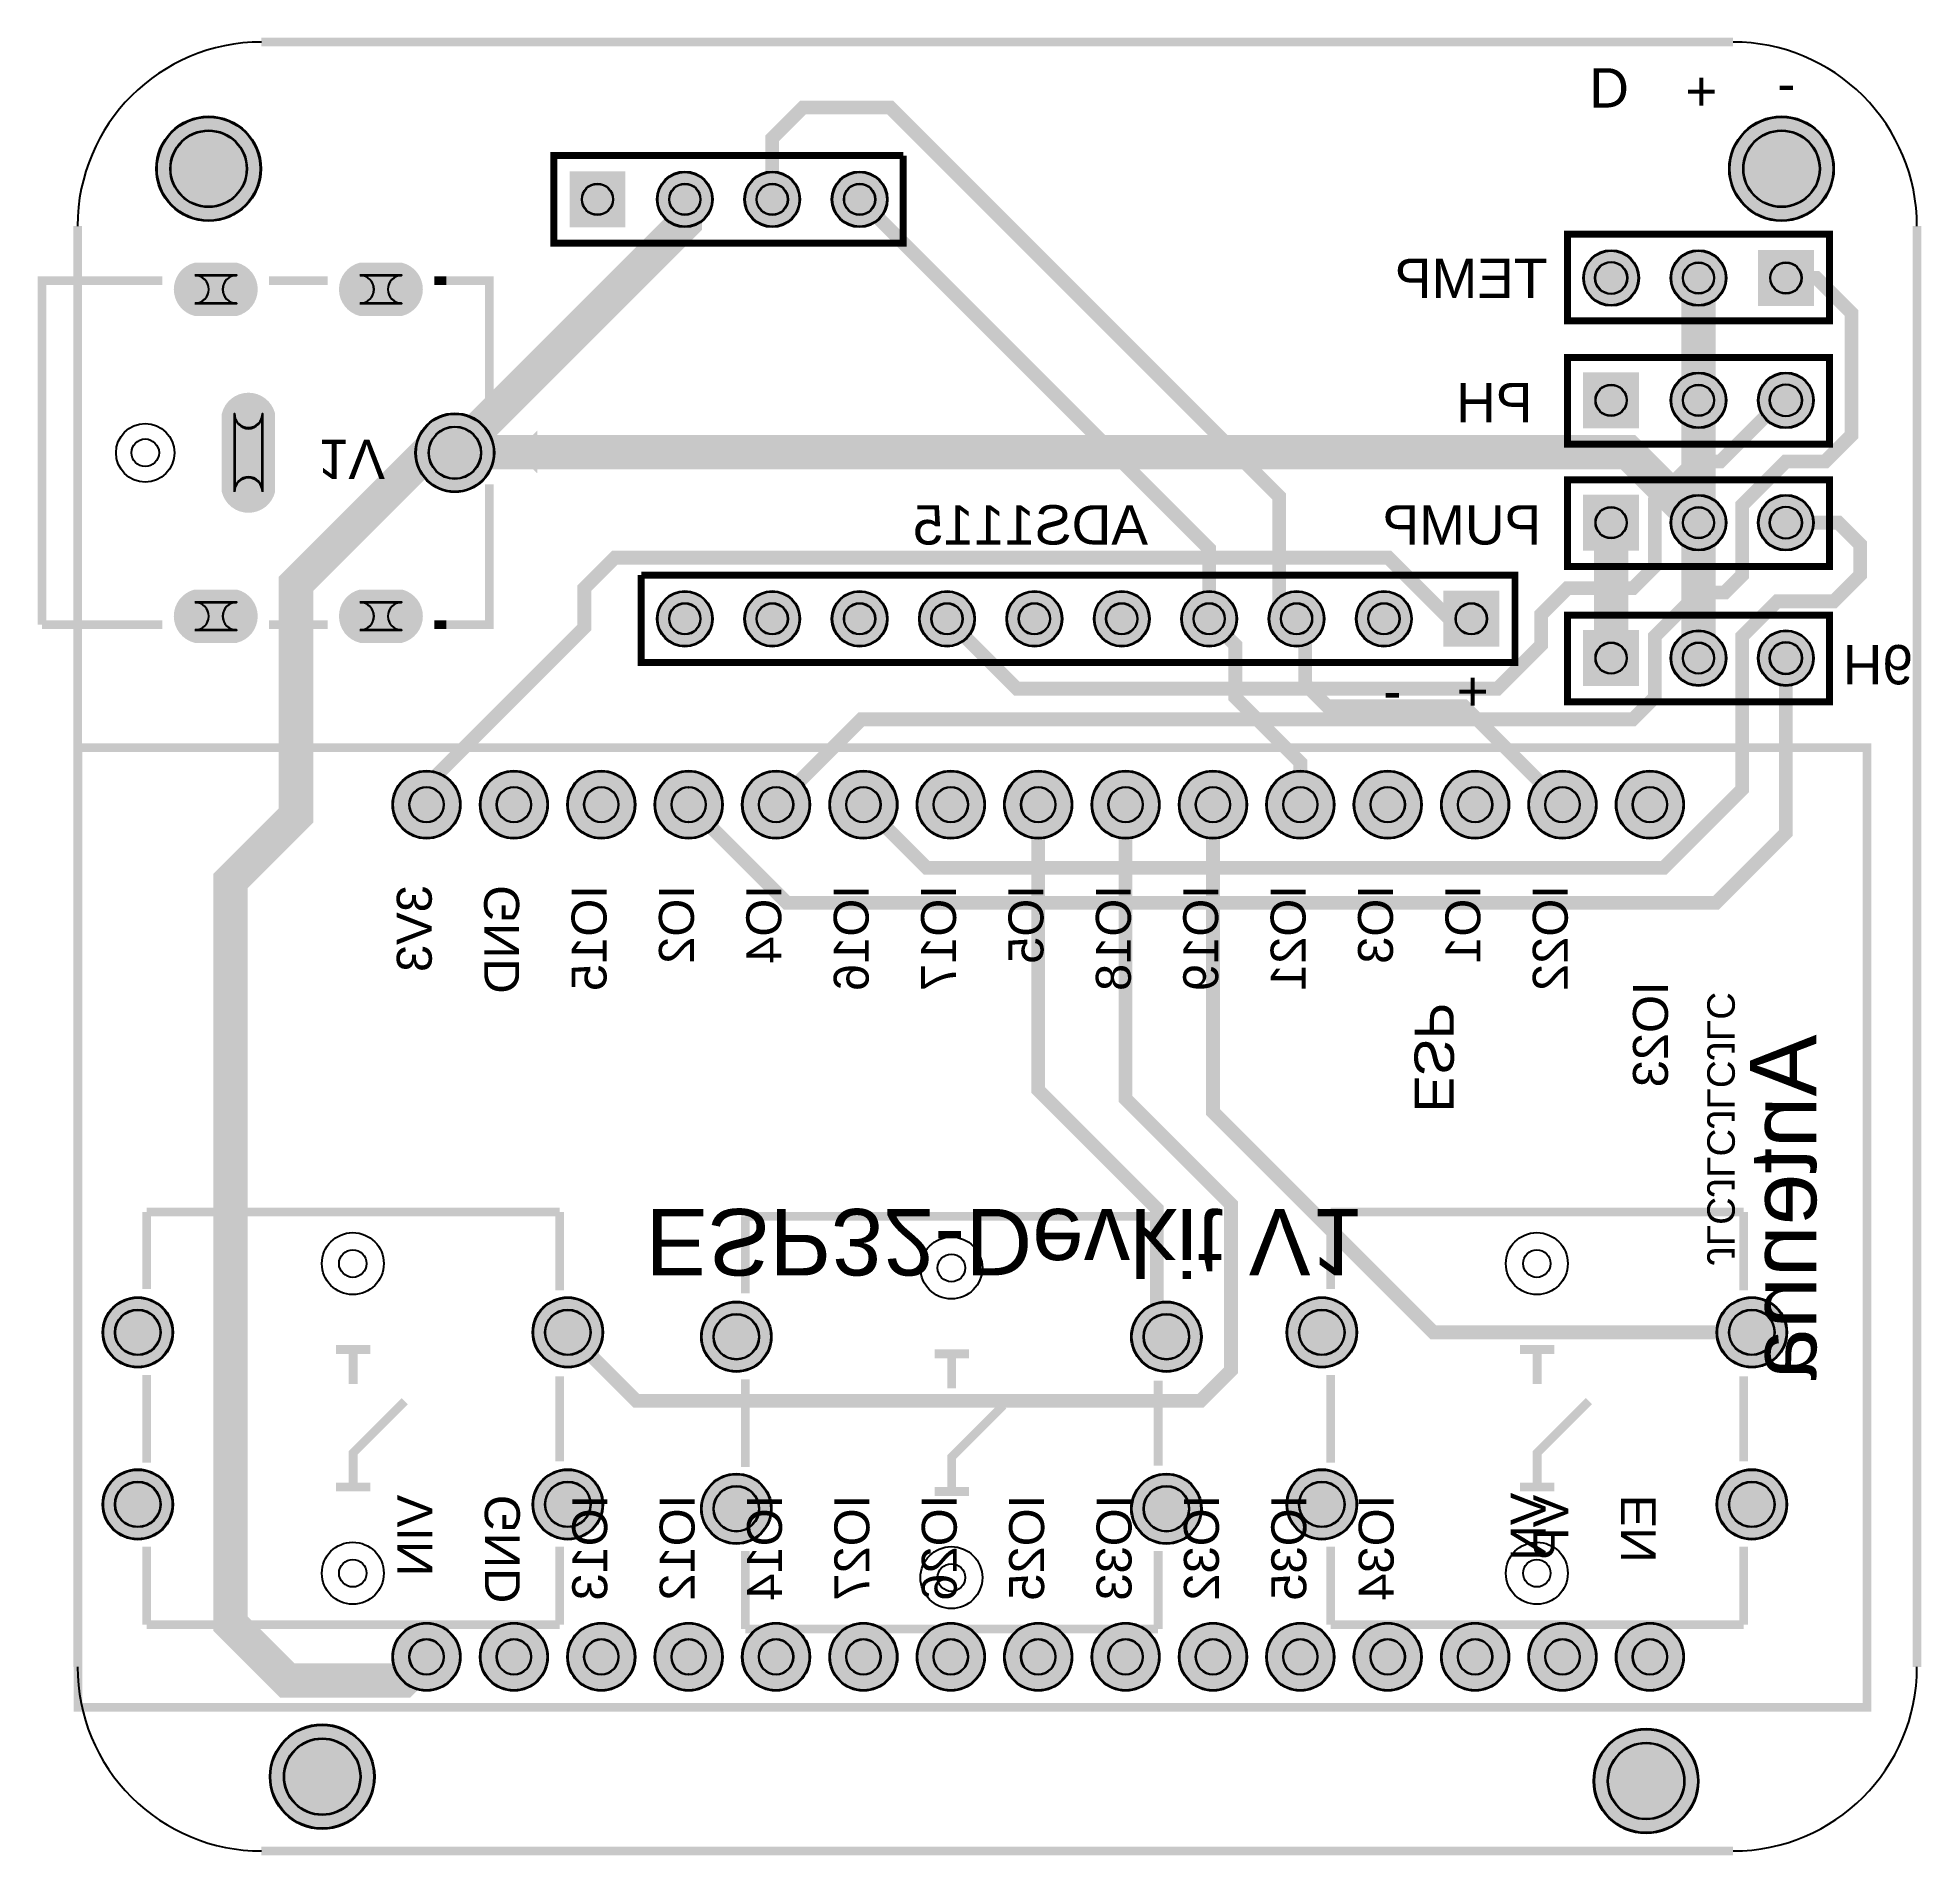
# Model space of a CAD drawing. Header units: millimetres. Extents: x 32 to 86.7, y -2 to 50.8.
import ezdxf

# ---------------------------------------------------------------- set-up
doc = ezdxf.new("R2010")
doc.units = ezdxf.units.MM
for name, color, linetype, true_color in [('BoardOutLine', 7, 'Continuous', 0xff00ff), ('BottomLayer', 7, 'Continuous', 0x0000ff), ('BottomSilkLayer', 7, 'Continuous', 0x66cc33), ('BottomSolderMaskLayer', 7, 'Continuous', 0xaa00ff), ('Document', 7, 'Continuous', 0xffffff), ('Multi-Layer', 7, 'Continuous', 0xc0c0c0), ('TopLayer', 7, 'Continuous', 0xff0000), ('TopSilkLayer', 7, 'Continuous', 0xffcc00), ('TopSolderMaskLayer', 7, 'Continuous', 0x800080)]:
    doc.layers.add(name, color=color, linetype=linetype, true_color=true_color)
doc.styles.get("Standard").update_dxf_attribs({"font": 'arial.ttf'})

msp = doc.modelspace()

# ---------------------------------------------------------------- texts
at = {"layer": 'BottomSilkLayer', "text_generation_flag": 2}
for s, height, rotation, p in [('D', 1.143002286004572, 180, (77.08915417830849, 49.91109982219962)), ('+', 1.143002286004572, 180, (79.88315976631952, 49.78409956819905)), ('-', 1.143002286004572, 180, (82.55016510033033, 49.78409956819905)), ('1V', 1.143002286004572, 180, (40.13208026416055, 39.11607823215638)), ('H6', 1.143002286004572, 180, (84.45516891033776, 33.147066294132514)), ('3V3', 1.0160020320040641, 90, (43.44272288544562, 26.166878333756586)), ('GND', 1.0160020320040641, 90, (45.98272796545575, 26.166878333756586)), ('IO15', 1.0160020320040641, 90, (48.52273304546611, 26.166878333756586)), ('IO2', 1.0160020320040641, 90, (51.062738125476244, 26.166878333756586)), ('IO4', 1.0160020320040641, 90, (53.60274320548638, 26.166878333756586)), ('IO16', 1.0160020320040641, 90, (56.14274828549651, 26.166878333756586)), ('IO17', 1.0160020320040641, 90, (58.68275336550664, 26.166878333756586)), ('IO5', 1.0160020320040641, 90, (61.222758445516774, 26.166878333756586)), ('IO18', 1.0160020320040641, 90, (63.76276352552691, 26.166878333756586)), ('IO19', 1.0160020320040641, 90, (66.30276860553704, 26.166878333756586)), ('IO21', 1.0160020320040641, 90, (68.8427736855474, 26.166878333756586)), ('IO3', 1.0160020320040641, 90, (71.38277876555753, 26.166878333756586)), ('IO1', 1.0160020320040641, 90, (73.92278384556766, 26.166878333756586)), ('IO22', 1.0160020320040641, 90, (76.4627889255778, 26.166878333756586)), ('IO23', 1.0160020320040641, 90, (79.3751587503175, 23.368046736093447)), ('JLCJLCJLCJLC', 0.8, 270, (80.518161036322, 15.11303022606046)), ('ESP', 1.143002286004572, 270, (72.009144018288, 19.55803911607825)), ('Antenna', 1.9304038608077219, 90, (83.68681737363477, 21.824993649987277)), ('ESP32-Devkit V1', 1.9304038608077219, 180, (49.657099314198604, 16.753873507747016)), ('VIN', 1.0160020320040641, 90, (43.462788925578025, 8.447040894081738)), ('GND', 1.0160020320040641, 90, (46.00279400558816, 8.447040894081738)), ('IO13', 1.0160020320040641, 90, (48.54279908559829, 8.447040894081738)), ('IO12', 1.0160020320040641, 90, (51.08280416560842, 8.447040894081738)), ('IO14', 1.0160020320040641, 90, (53.622809245618555, 8.447040894081738)), ('IO27', 1.0160020320040641, 90, (56.16281432562869, 8.447040894081738)), ('IO26', 1.0160020320040641, 90, (58.70281940563882, 8.447040894081738)), ('IO25', 1.0160020320040641, 90, (61.24282448564918, 8.447040894081738)), ('IO33', 1.0160020320040641, 90, (63.78282956565931, 8.447040894081738)), ('IO32', 1.0160020320040641, 90, (66.32283464566945, 8.447040894081738)), ('IO35', 1.0160020320040641, 90, (68.86283972567958, 8.447040894081738)), ('IO34', 1.0160020320040641, 90, (71.40284480568971, 8.447040894081738)), ('VN', 1.0160020320040641, 90, (75.81915163830331, 8.509017018034001)), ('VP', 1.0160020320040641, 90, (76.48285496570998, 8.447040894081738)), ('EN', 1.0160020320040641, 90, (79.02286004572011, 8.447040894081738))]:
    msp.add_text(s, height=height, rotation=rotation, dxfattribs=at).set_placement(p)
for s, p in [('TEMP', (75.87249174498356, 43.234442468884936)), ('PH', (75.43815087630173, 39.62407924815841)), ('ADS1115', (64.26212852425715, 36.068072136144224)), ('PUMP', (75.69215138430286, 36.068072136144224)), ('+', (74.16814833629678, 31.242062484124972)), ('-', (71.62814325628665, 31.242062484124972))]:
    msp.add_text(s, height=1.143002286004572, dxfattribs=at).set_placement(p)

# ---------------------------------------------------------------- hatches: boundary and pattern name
at = {"layer": 'BottomSilkLayer'}
msp.add_hatch(color=256, dxfattribs=at).paths.add_polyline_path([(45.86504953009921, 38.735026670053344), (46.51501143002292, 39.3850139700279), (46.51498602997208, 38.135052070104166)])
at = {"layer": 'BottomSolderMaskLayer'}
for points in [[(35.43167386334784, 46.99009398018791, 1), (38.48247396494804, 46.99009398018791, 1)], [(81.15176530353068, 46.99009398018791, 1), (84.20256540513088, 46.99009398018791, 1)], [(47.44729489458973, 46.91389382778755), (49.072898145796444, 46.91389382778755), (49.072898145796444, 45.288290576581176), (47.44729489458973, 45.288290576581176)], [(49.987299974600084, 46.10109220218442, 1), (51.61290322580658, 46.10109220218442, 1)], [(52.52730505461022, 46.10109220218442, 1), (54.152908305816716, 46.10109220218442, 1)], [(55.06731013462035, 46.10109220218442, 1), (56.69291338582685, 46.10109220218442, 1)], [(76.91135382270771, 43.815087630175185, 1), (78.53695707391422, 43.815087630175185, 1)], [(79.45135890271784, 43.815087630175185, 1), (81.07696215392436, 43.815087630175185, 1)], [(83.6169672339347, 44.62788925577843), (81.99136398272776, 44.62788925577843), (81.99136398272776, 43.002286004572056), (83.6169672339347, 43.002286004572056)], [(36.553973566145714, 42.710134620269216, -0.7853981633974483), (36.553973566145714, 44.26014732029462), (37.77622709425577, 44.26014732029462, -0.7853981633974483), (37.77622709425577, 42.710134620269216)], [(41.35382116584083, 42.710134620269216, -0.7853981633974483), (41.35382116584083, 44.26014732029462), (42.576074693951114, 44.26014732029462, -0.7853981633974483), (42.576074693951114, 42.710134620269216)], [(76.9113538227075, 39.44627889255776), (78.53695707391444, 39.44627889255776), (78.53695707391444, 41.07188214376424), (76.9113538227075, 41.07188214376424)], [(79.45135890271784, 40.259080518161, 1), (81.07696215392436, 40.259080518161, 1)], [(81.99136398272798, 40.259080518161, 1), (83.61696723393449, 40.259080518161, 1)], [(38.88981457962923, 37.5984014901361, -0.7853981633974483), (37.339801879603826, 37.5984014901361), (37.339801879603826, 39.87175345017363, -0.7853981633974483), (38.88981457962923, 39.87175345017363)], [(42.965049530098895, 38.73507747015492, 1), (45.265074930149694, 38.73507747015492, 1)], [(76.9113538227075, 35.89027178054357), (78.53695707391444, 35.89027178054357), (78.53695707391444, 37.51587503174994), (76.9113538227075, 37.51587503174994)], [(79.45135890271784, 36.703073406146814, 1), (81.07696215392436, 36.703073406146814, 1)], [(81.99136398272798, 36.703073406146814, 1), (83.61696723393449, 36.703073406146814, 1)], [(36.55371956563772, 33.21000762001522, -0.7853981633974483), (36.55371956563772, 34.760020320040624), (37.77597309374778, 34.760020320040624, -0.7853981633974483), (37.77597309374778, 33.21000762001522)], [(41.35382116584083, 33.21000762001522, -0.7853981633974483), (41.35382116584083, 34.760020320040624), (42.576074693951114, 34.760020320040624, -0.7853981633974483), (42.576074693951114, 33.21000762001522)], [(49.987299974600084, 33.909067818135554, 1), (51.61290322580658, 33.909067818135554, 1)], [(52.52730505461022, 33.909067818135554, 1), (54.152908305816716, 33.909067818135554, 1)], [(55.06731013462035, 33.909067818135554, 1), (56.69291338582685, 33.909067818135554, 1)], [(57.60731521463048, 33.909067818135554, 1), (59.23291846583698, 33.909067818135554, 1)], [(60.147320294640615, 33.909067818135554, 1), (61.772923545847114, 33.909067818135554, 1)], [(62.68732537465075, 33.909067818135554, 1), (64.31292862585725, 33.909067818135554, 1)], [(65.22733045466087, 33.909067818135554, 1), (66.85293370586739, 33.909067818135554, 1)], [(67.767335534671, 33.909067818135554, 1), (69.39293878587752, 33.909067818135554, 1)], [(70.30734061468114, 33.909067818135554, 1), (71.93294386588765, 33.909067818135554, 1)], [(74.472948945898, 34.7218694437388), (72.84734569469128, 34.7218694437388), (72.84734569469128, 33.096266192532426), (74.472948945898, 33.096266192532426)], [(76.9113538227075, 31.95326390652781), (78.53695707391444, 31.95326390652781), (78.53695707391444, 33.57886715773418), (76.9113538227075, 33.57886715773418)], [(79.45135890271784, 32.76606553213105, 1), (81.07696215392436, 32.76606553213105, 1)], [(81.99136398272798, 32.76606553213105, 1), (83.61696723393449, 32.76606553213105, 1)], [(42.300228600457146, 28.50698501396994, 1), (44.28143256286508, 28.50698501396994, 1)], [(44.84023368046728, 28.50698501396994, 1), (46.82143764287521, 28.50698501396994, 1)], [(47.38023876047741, 28.50698501396994, 1), (49.36144272288534, 28.50698501396994, 1)], [(49.920243840487544, 28.50698501396994, 1), (51.901447802895476, 28.50698501396994, 1)], [(52.460248920497676, 28.50698501396994, 1), (54.44145288290561, 28.50698501396994, 1)], [(55.000254000508036, 28.50698501396994, 1), (56.98145796291597, 28.50698501396994, 1)], [(57.54025908051817, 28.50698501396994, 1), (59.5214630429261, 28.50698501396994, 1)], [(60.0802641605283, 28.50698501396994, 1), (62.06146812293623, 28.50698501396994, 1)], [(62.620269240538434, 28.50698501396994, 1), (64.60147320294637, 28.50698501396994, 1)], [(65.16027432054857, 28.50698501396994, 1), (67.1414782829565, 28.50698501396994, 1)], [(67.7002794005587, 28.50698501396994, 1), (69.68148336296663, 28.50698501396994, 1)], [(70.24028448056883, 28.50698501396994, 1), (72.22148844297676, 28.50698501396994, 1)], [(72.78028956057896, 28.50698501396994, 1), (74.7614935229869, 28.50698501396994, 1)], [(75.32029464058932, 28.50698501396994, 1), (77.30149860299726, 28.50698501396994, 1)], [(77.86029972059946, 28.50698501396994, 1), (79.84150368300739, 28.50698501396994, 1)], [(33.8727457454915, 13.167894335788674, 1), (35.9235458470917, 13.167894335788674, 1)], [(46.3726187452375, 13.167894335788674, 1), (48.423418846837706, 13.167894335788674, 1)], [(51.27178054356108, 13.04089408178811, 1), (53.32258064516128, 13.04089408178811, 1)], [(63.77165354330708, 13.04089408178811, 1), (65.82245364490728, 13.04089408178811, 1)], [(68.28981457962931, 13.167894335788674, 1), (70.34061468122951, 13.167894335788674, 1)], [(80.78968757937508, 13.167894335788674, 1), (82.84048768097529, 13.167894335788674, 1)], [(33.8727457454915, 8.167894335788674, 1), (35.9235458470917, 8.167894335788674, 1)], [(46.3726187452375, 8.167894335788674, 1), (48.423418846837706, 8.167894335788674, 1)], [(51.27178054356108, 8.04089408178811, 1), (53.32258064516128, 8.04089408178811, 1)], [(63.77165354330708, 8.04089408178811, 1), (65.82245364490728, 8.04089408178811, 1)], [(68.28981457962931, 8.167894335788674, 1), (70.34061468122951, 8.167894335788674, 1)], [(80.78968757937508, 8.167894335788674, 1), (82.84048768097529, 8.167894335788674, 1)], [(42.300228600457146, 3.7368554737108752, 1), (44.28143256286508, 3.7368554737108752, 1)], [(44.84023368046728, 3.7368554737108752, 1), (46.82143764287521, 3.7368554737108752, 1)], [(47.38023876047741, 3.7368554737108752, 1), (49.36144272288534, 3.7368554737108752, 1)], [(49.920243840487544, 3.7368554737108752, 1), (51.901447802895476, 3.7368554737108752, 1)], [(52.460248920497676, 3.7368554737108752, 1), (54.44145288290561, 3.7368554737108752, 1)], [(55.000254000508036, 3.7368554737108752, 1), (56.98145796291597, 3.7368554737108752, 1)], [(57.54025908051817, 3.7368554737108752, 1), (59.5214630429261, 3.7368554737108752, 1)], [(60.0802641605283, 3.7368554737108752, 1), (62.06146812293623, 3.7368554737108752, 1)], [(62.620269240538434, 3.7368554737108752, 1), (64.60147320294637, 3.7368554737108752, 1)], [(65.16027432054857, 3.7368554737108752, 1), (67.1414782829565, 3.7368554737108752, 1)], [(67.7002794005587, 3.7368554737108752, 1), (69.68148336296663, 3.7368554737108752, 1)], [(70.24028448056883, 3.7368554737108752, 1), (72.22148844297676, 3.7368554737108752, 1)], [(72.78028956057896, 3.7368554737108752, 1), (74.7614935229869, 3.7368554737108752, 1)], [(75.32029464058932, 3.7368554737108752, 1), (77.30149860299726, 3.7368554737108752, 1)], [(77.86029972059946, 3.7368554737108752, 1), (79.84150368300739, 3.7368554737108752, 1)], [(38.7336804673609, 0.25400050800101326, 1), (41.7844805689611, 0.25400050800101326, 1)], [(77.21475742951492, 0.12700025400044979, 1), (80.26555753111512, 0.12700025400044979, 1)]]:
    msp.add_hatch(color=256, dxfattribs=at).paths.add_polyline_path(points)
at = {"layer": 'Document'}
msp.add_hatch(color=256, dxfattribs=at).paths.add_polyline_path([(45.864998729997524, 38.735128270256496), (46.514960629921234, 39.385115570231164), (46.514960629921234, 38.13512827025647)])
at = {"layer": 'Multi-Layer'}
for points in [[(47.472694945389776, 46.8884937769875), (49.0474980949964, 46.8884937769875), (49.0474980949964, 45.31369062738122), (47.472694945389776, 45.31369062738122)], [(50.012700025400186, 46.10109220218442, 1), (51.58750317500648, 46.10109220218442, 1)], [(52.55270510541032, 46.10109220218442, 1), (54.127508255016615, 46.10109220218442, 1)], [(55.09271018542045, 46.10109220218442, 1), (56.66751333502675, 46.10109220218442, 1)], [(76.93675387350781, 43.815087630175185, 1), (78.51155702311412, 43.815087630175185, 1)], [(79.47675895351794, 43.815087630175185, 1), (81.05156210312425, 43.815087630175185, 1)], [(83.59156718313443, 44.60248920497838), (82.01676403352803, 44.60248920497838), (82.01676403352803, 43.0276860553721), (83.59156718313443, 43.0276860553721)], [(36.56508763017541, 42.73514097028192, -0.7853981633974483), (36.56508763017541, 44.23514097028192), (37.7651130302263, 44.23514097028192, -0.7853981633974483), (37.7651130302263, 42.73514097028192)], [(41.364935229870525, 42.73514097028192, -0.7853981633974483), (41.364935229870525, 44.23514097028192), (42.564960629921416, 44.23514097028192, -0.7853981633974483), (42.564960629921416, 42.73514097028192)], [(76.93675387350777, 39.471678943357915), (78.51155702311416, 39.471678943357915), (78.51155702311416, 41.046482092964084), (76.93675387350777, 41.046482092964084)], [(79.47675895351794, 40.259080518161, 1), (81.05156210312425, 40.259080518161, 1)], [(82.01676403352808, 40.259080518161, 1), (83.59156718313439, 40.259080518161, 1)], [(38.86480822961653, 37.63507747015478, -0.7853981633974483), (37.36480822961653, 37.63507747015478), (37.36480822961653, 39.835077470155056, -0.7853981633974483), (38.86480822961653, 39.835077470155056)], [(42.9900558801116, 38.73507747015492, 1), (45.24006858013699, 38.73507747015492, 1)], [(76.93675387350777, 35.915671831343616), (78.51155702311416, 35.915671831343616), (78.51155702311416, 37.4904749809499), (76.93675387350777, 37.4904749809499)], [(79.47675895351794, 36.703073406146814, 1), (81.05156210312425, 36.703073406146814, 1)], [(82.01676403352808, 36.703073406146814, 1), (83.59156718313439, 36.703073406146814, 1)], [(36.56483362966719, 33.23501397002792, -0.7853981633974483), (36.56483362966719, 34.73501397002792), (37.76485902971808, 34.73501397002792, -0.7853981633974483), (37.76485902971808, 33.23501397002792)], [(41.364935229870525, 33.23501397002792, -0.7853981633974483), (41.364935229870525, 34.73501397002792), (42.564960629921416, 34.73501397002792, -0.7853981633974483), (42.564960629921416, 33.23501397002792)], [(50.012700025400186, 33.909067818135554, 1), (51.58750317500648, 33.909067818135554, 1)], [(52.55270510541032, 33.909067818135554, 1), (54.127508255016615, 33.909067818135554, 1)], [(55.09271018542045, 33.909067818135554, 1), (56.66751333502675, 33.909067818135554, 1)], [(57.63271526543058, 33.909067818135554, 1), (59.20751841503688, 33.909067818135554, 1)], [(60.172720345440716, 33.909067818135554, 1), (61.74752349504701, 33.909067818135554, 1)], [(62.71272542545085, 33.909067818135554, 1), (64.28752857505715, 33.909067818135554, 1)], [(65.25273050546097, 33.909067818135554, 1), (66.82753365506728, 33.909067818135554, 1)], [(67.7927355854711, 33.909067818135554, 1), (69.36753873507742, 33.909067818135554, 1)], [(70.33274066548124, 33.909067818135554, 1), (71.90754381508755, 33.909067818135554, 1)], [(74.44754889509795, 34.69646939293875), (72.87274574549133, 34.69646939293875), (72.87274574549133, 33.12166624333247), (74.44754889509795, 33.12166624333247)], [(76.93675387350777, 31.978663957327853), (78.51155702311416, 31.978663957327853), (78.51155702311416, 33.553467106934136), (76.93675387350777, 33.553467106934136)], [(79.47675895351794, 32.76606553213105, 1), (81.05156210312425, 32.76606553213105, 1)], [(82.01676403352808, 32.76606553213105, 1), (83.59156718313439, 32.76606553213105, 1)], [(42.325628651257254, 28.50698501396994, 1), (44.25603251206497, 28.50698501396994, 1)], [(44.86563373126739, 28.50698501396994, 1), (46.7960375920751, 28.50698501396994, 1)], [(47.40563881127752, 28.50698501396994, 1), (49.336042672085235, 28.50698501396994, 1)], [(49.94564389128765, 28.50698501396994, 1), (51.87604775209537, 28.50698501396994, 1)], [(52.485648971297785, 28.50698501396994, 1), (54.4160528321055, 28.50698501396994, 1)], [(55.025654051308145, 28.50698501396994, 1), (56.95605791211586, 28.50698501396994, 1)], [(57.56565913131828, 28.50698501396994, 1), (59.49606299212599, 28.50698501396994, 1)], [(60.10566421132841, 28.50698501396994, 1), (62.036068072136125, 28.50698501396994, 1)], [(62.64566929133854, 28.50698501396994, 1), (64.57607315214626, 28.50698501396994, 1)], [(65.18567437134867, 28.50698501396994, 1), (67.1160782321564, 28.50698501396994, 1)], [(67.7256794513588, 28.50698501396994, 1), (69.65608331216653, 28.50698501396994, 1)], [(70.26568453136893, 28.50698501396994, 1), (72.19608839217666, 28.50698501396994, 1)], [(72.80568961137907, 28.50698501396994, 1), (74.7360934721868, 28.50698501396994, 1)], [(75.34569469138943, 28.50698501396994, 1), (77.27609855219715, 28.50698501396994, 1)], [(77.88569977139956, 28.50698501396994, 1), (79.81610363220729, 28.50698501396994, 1)], [(33.8981457962916, 13.167894335788674, 1), (35.8981457962916, 13.167894335788674, 1)], [(46.398018796037604, 13.167894335788674, 1), (48.398018796037604, 13.167894335788674, 1)], [(51.29718059436118, 13.04089408178811, 1), (53.29718059436118, 13.04089408178811, 1)], [(63.79705359410718, 13.04089408178811, 1), (65.79705359410718, 13.04089408178811, 1)], [(68.31521463042941, 13.167894335788674, 1), (70.31521463042941, 13.167894335788674, 1)], [(80.81508763017519, 13.167894335788674, 1), (82.81508763017519, 13.167894335788674, 1)], [(33.8981457962916, 8.167894335788674, 1), (35.8981457962916, 8.167894335788674, 1)], [(46.398018796037604, 8.167894335788674, 1), (48.398018796037604, 8.167894335788674, 1)], [(51.29718059436118, 8.04089408178811, 1), (53.29718059436118, 8.04089408178811, 1)], [(63.79705359410718, 8.04089408178811, 1), (65.79705359410718, 8.04089408178811, 1)], [(68.31521463042941, 8.167894335788674, 1), (70.31521463042941, 8.167894335788674, 1)], [(80.81508763017519, 8.167894335788674, 1), (82.81508763017519, 8.167894335788674, 1)], [(42.325628651257254, 3.7368554737108752, 1), (44.25603251206497, 3.7368554737108752, 1)], [(44.86563373126739, 3.7368554737108752, 1), (46.7960375920751, 3.7368554737108752, 1)], [(47.40563881127752, 3.7368554737108752, 1), (49.336042672085235, 3.7368554737108752, 1)], [(49.94564389128765, 3.7368554737108752, 1), (51.87604775209537, 3.7368554737108752, 1)], [(52.485648971297785, 3.7368554737108752, 1), (54.4160528321055, 3.7368554737108752, 1)], [(55.025654051308145, 3.7368554737108752, 1), (56.95605791211586, 3.7368554737108752, 1)], [(57.56565913131828, 3.7368554737108752, 1), (59.49606299212599, 3.7368554737108752, 1)], [(60.10566421132841, 3.7368554737108752, 1), (62.036068072136125, 3.7368554737108752, 1)], [(62.64566929133854, 3.7368554737108752, 1), (64.57607315214626, 3.7368554737108752, 1)], [(65.18567437134867, 3.7368554737108752, 1), (67.1160782321564, 3.7368554737108752, 1)], [(67.7256794513588, 3.7368554737108752, 1), (69.65608331216653, 3.7368554737108752, 1)], [(70.26568453136893, 3.7368554737108752, 1), (72.19608839217666, 3.7368554737108752, 1)], [(72.80568961137907, 3.7368554737108752, 1), (74.7360934721868, 3.7368554737108752, 1)], [(75.34569469138943, 3.7368554737108752, 1), (77.27609855219715, 3.7368554737108752, 1)], [(77.88569977139956, 3.7368554737108752, 1), (79.81610363220729, 3.7368554737108752, 1)]]:
    msp.add_hatch(color=256, dxfattribs=at).paths.add_polyline_path(points)
at = {"layer": 'TopSolderMaskLayer'}
for points in [[(35.43167386334784, 46.99009398018791, 1), (38.48247396494804, 46.99009398018791, 1)], [(81.15176530353068, 46.99009398018791, 1), (84.20256540513088, 46.99009398018791, 1)], [(47.44729489458973, 46.91389382778755), (49.072898145796444, 46.91389382778755), (49.072898145796444, 45.288290576581176), (47.44729489458973, 45.288290576581176)], [(49.987299974600084, 46.10109220218442, 1), (51.61290322580658, 46.10109220218442, 1)], [(52.52730505461022, 46.10109220218442, 1), (54.152908305816716, 46.10109220218442, 1)], [(55.06731013462035, 46.10109220218442, 1), (56.69291338582685, 46.10109220218442, 1)], [(76.91135382270771, 43.815087630175185, 1), (78.53695707391422, 43.815087630175185, 1)], [(79.45135890271784, 43.815087630175185, 1), (81.07696215392436, 43.815087630175185, 1)], [(83.6169672339347, 44.62788925577843), (81.99136398272776, 44.62788925577843), (81.99136398272776, 43.002286004572056), (83.6169672339347, 43.002286004572056)], [(36.553973566145714, 42.710134620269216, -0.7853981633974483), (36.553973566145714, 44.26014732029462), (37.77622709425577, 44.26014732029462, -0.7853981633974483), (37.77622709425577, 42.710134620269216)], [(41.35382116584083, 42.710134620269216, -0.7853981633974483), (41.35382116584083, 44.26014732029462), (42.576074693951114, 44.26014732029462, -0.7853981633974483), (42.576074693951114, 42.710134620269216)], [(76.9113538227075, 39.44627889255776), (78.53695707391444, 39.44627889255776), (78.53695707391444, 41.07188214376424), (76.9113538227075, 41.07188214376424)], [(79.45135890271784, 40.259080518161, 1), (81.07696215392436, 40.259080518161, 1)], [(81.99136398272798, 40.259080518161, 1), (83.61696723393449, 40.259080518161, 1)], [(38.88981457962923, 37.5984014901361, -0.7853981633974483), (37.339801879603826, 37.5984014901361), (37.339801879603826, 39.87175345017363, -0.7853981633974483), (38.88981457962923, 39.87175345017363)], [(42.965049530098895, 38.73507747015492, 1), (45.265074930149694, 38.73507747015492, 1)], [(76.9113538227075, 35.89027178054357), (78.53695707391444, 35.89027178054357), (78.53695707391444, 37.51587503174994), (76.9113538227075, 37.51587503174994)], [(79.45135890271784, 36.703073406146814, 1), (81.07696215392436, 36.703073406146814, 1)], [(81.99136398272798, 36.703073406146814, 1), (83.61696723393449, 36.703073406146814, 1)], [(36.55371956563772, 33.21000762001522, -0.7853981633974483), (36.55371956563772, 34.760020320040624), (37.77597309374778, 34.760020320040624, -0.7853981633974483), (37.77597309374778, 33.21000762001522)], [(41.35382116584083, 33.21000762001522, -0.7853981633974483), (41.35382116584083, 34.760020320040624), (42.576074693951114, 34.760020320040624, -0.7853981633974483), (42.576074693951114, 33.21000762001522)], [(49.987299974600084, 33.909067818135554, 1), (51.61290322580658, 33.909067818135554, 1)], [(52.52730505461022, 33.909067818135554, 1), (54.152908305816716, 33.909067818135554, 1)], [(55.06731013462035, 33.909067818135554, 1), (56.69291338582685, 33.909067818135554, 1)], [(57.60731521463048, 33.909067818135554, 1), (59.23291846583698, 33.909067818135554, 1)], [(60.147320294640615, 33.909067818135554, 1), (61.772923545847114, 33.909067818135554, 1)], [(62.68732537465075, 33.909067818135554, 1), (64.31292862585725, 33.909067818135554, 1)], [(65.22733045466087, 33.909067818135554, 1), (66.85293370586739, 33.909067818135554, 1)], [(67.767335534671, 33.909067818135554, 1), (69.39293878587752, 33.909067818135554, 1)], [(70.30734061468114, 33.909067818135554, 1), (71.93294386588765, 33.909067818135554, 1)], [(74.472948945898, 34.7218694437388), (72.84734569469128, 34.7218694437388), (72.84734569469128, 33.096266192532426), (74.472948945898, 33.096266192532426)], [(76.9113538227075, 31.95326390652781), (78.53695707391444, 31.95326390652781), (78.53695707391444, 33.57886715773418), (76.9113538227075, 33.57886715773418)], [(79.45135890271784, 32.76606553213105, 1), (81.07696215392436, 32.76606553213105, 1)], [(81.99136398272798, 32.76606553213105, 1), (83.61696723393449, 32.76606553213105, 1)], [(42.300228600457146, 28.50698501396994, 1), (44.28143256286508, 28.50698501396994, 1)], [(44.84023368046728, 28.50698501396994, 1), (46.82143764287521, 28.50698501396994, 1)], [(47.38023876047741, 28.50698501396994, 1), (49.36144272288534, 28.50698501396994, 1)], [(49.920243840487544, 28.50698501396994, 1), (51.901447802895476, 28.50698501396994, 1)], [(52.460248920497676, 28.50698501396994, 1), (54.44145288290561, 28.50698501396994, 1)], [(55.000254000508036, 28.50698501396994, 1), (56.98145796291597, 28.50698501396994, 1)], [(57.54025908051817, 28.50698501396994, 1), (59.5214630429261, 28.50698501396994, 1)], [(60.0802641605283, 28.50698501396994, 1), (62.06146812293623, 28.50698501396994, 1)], [(62.620269240538434, 28.50698501396994, 1), (64.60147320294637, 28.50698501396994, 1)], [(65.16027432054857, 28.50698501396994, 1), (67.1414782829565, 28.50698501396994, 1)], [(67.7002794005587, 28.50698501396994, 1), (69.68148336296663, 28.50698501396994, 1)], [(70.24028448056883, 28.50698501396994, 1), (72.22148844297676, 28.50698501396994, 1)], [(72.78028956057896, 28.50698501396994, 1), (74.7614935229869, 28.50698501396994, 1)], [(75.32029464058932, 28.50698501396994, 1), (77.30149860299726, 28.50698501396994, 1)], [(77.86029972059946, 28.50698501396994, 1), (79.84150368300739, 28.50698501396994, 1)], [(33.8727457454915, 13.167894335788674, 1), (35.9235458470917, 13.167894335788674, 1)], [(46.3726187452375, 13.167894335788674, 1), (48.423418846837706, 13.167894335788674, 1)], [(51.27178054356108, 13.04089408178811, 1), (53.32258064516128, 13.04089408178811, 1)], [(63.77165354330708, 13.04089408178811, 1), (65.82245364490728, 13.04089408178811, 1)], [(68.28981457962931, 13.167894335788674, 1), (70.34061468122951, 13.167894335788674, 1)], [(80.78968757937508, 13.167894335788674, 1), (82.84048768097529, 13.167894335788674, 1)], [(33.8727457454915, 8.167894335788674, 1), (35.9235458470917, 8.167894335788674, 1)], [(46.3726187452375, 8.167894335788674, 1), (48.423418846837706, 8.167894335788674, 1)], [(51.27178054356108, 8.04089408178811, 1), (53.32258064516128, 8.04089408178811, 1)], [(63.77165354330708, 8.04089408178811, 1), (65.82245364490728, 8.04089408178811, 1)], [(68.28981457962931, 8.167894335788674, 1), (70.34061468122951, 8.167894335788674, 1)], [(80.78968757937508, 8.167894335788674, 1), (82.84048768097529, 8.167894335788674, 1)], [(42.300228600457146, 3.7368554737108752, 1), (44.28143256286508, 3.7368554737108752, 1)], [(44.84023368046728, 3.7368554737108752, 1), (46.82143764287521, 3.7368554737108752, 1)], [(47.38023876047741, 3.7368554737108752, 1), (49.36144272288534, 3.7368554737108752, 1)], [(49.920243840487544, 3.7368554737108752, 1), (51.901447802895476, 3.7368554737108752, 1)], [(52.460248920497676, 3.7368554737108752, 1), (54.44145288290561, 3.7368554737108752, 1)], [(55.000254000508036, 3.7368554737108752, 1), (56.98145796291597, 3.7368554737108752, 1)], [(57.54025908051817, 3.7368554737108752, 1), (59.5214630429261, 3.7368554737108752, 1)], [(60.0802641605283, 3.7368554737108752, 1), (62.06146812293623, 3.7368554737108752, 1)], [(62.620269240538434, 3.7368554737108752, 1), (64.60147320294637, 3.7368554737108752, 1)], [(65.16027432054857, 3.7368554737108752, 1), (67.1414782829565, 3.7368554737108752, 1)], [(67.7002794005587, 3.7368554737108752, 1), (69.68148336296663, 3.7368554737108752, 1)], [(70.24028448056883, 3.7368554737108752, 1), (72.22148844297676, 3.7368554737108752, 1)], [(72.78028956057896, 3.7368554737108752, 1), (74.7614935229869, 3.7368554737108752, 1)], [(75.32029464058932, 3.7368554737108752, 1), (77.30149860299726, 3.7368554737108752, 1)], [(77.86029972059946, 3.7368554737108752, 1), (79.84150368300739, 3.7368554737108752, 1)], [(38.7336804673609, 0.25400050800101326, 1), (41.7844805689611, 0.25400050800101326, 1)], [(77.21475742951492, 0.12700025400044979, 1), (80.26555753111512, 0.12700025400044979, 1)]]:
    msp.add_hatch(color=256, dxfattribs=at).paths.add_polyline_path(points)

# ---------------------------------------------------------------- linework, layer by layer
at = {"layer": 'BoardOutLine', "const_width": 0.25400050800101603}
for points in [[(38.494005588011305, 50.672999745999505), (81.26700533401072, 50.672999745999505)], [(33.14699009398032, 3.4420116840233277), (33.14699009398032, 45.32600965201925)], [(86.61399542799109, 45.32600965201925), (86.61399542799109, 3.4420116840233277)], [(81.26700533401072, -1.9050038100076563), (38.494005588011305, -1.9050038100076563)]]:
    msp.add_lwpolyline(points, dxfattribs=at)
at = {"layer": 'BoardOutLine'}
for centre, start, end in [((38.493999999999915, 45.32599999999991), 90, 180), ((81.26700000000028, 45.32599999999991), 359.9999999999996, 90), ((38.493999999999915, 3.4420000000000073), 179.9999999999996, 270), ((81.26700000000028, 3.4420000000000073), 270, 0)]:
    msp.add_arc(centre, 5.347, start, end, dxfattribs=at)
at = {"layer": 'BottomLayer', "const_width": 0.4}
for points in [[(68.58013716027426, 33.909067818135554), (68.07213614427224, 34.41706883413758), (68.07213614427224, 37.465074930149854), (56.7691135382272, 48.768097536195), (54.22910845821684, 48.768097536195), (53.34010668021347, 47.87909575819151), (53.34010668021347, 46.10109220218442)], [(55.8801117602236, 46.10109220218442), (66.04013208026413, 35.941071882143774), (66.04013208026413, 33.909067818135554)], [(53.45186690373362, 28.50647701295395), (55.93091186182369, 30.98806197612396), (78.35915671831344, 30.98806197612396), (78.99415798831592, 31.623063246126435), (78.99415798831592, 33.40106680213353), (80.2641605283211, 34.671069342138594), (81.02616205232403, 34.671069342138594), (81.53416306832605, 35.179070358140734), (81.53416306832605, 37.21107442214884), (82.80416560833123, 38.48107696215391), (83.94716789433573, 38.48107696215391), (84.70916941833889, 39.243078486156946), (84.70916941833889, 42.79908559817113), (83.69316738633484, 43.815087630175185), (82.80416560833123, 43.815087630175185)], [(58.42011684023373, 33.909067818135554), (60.45212090424184, 31.877063754127448), (74.42214884429768, 31.877063754127448), (75.69215138430286, 33.147066294132514), (75.69215138430286, 34.03606807213612), (76.45415290830579, 34.79806959613916), (78.35915671831344, 34.79806959613916), (78.99415798831592, 35.43307086614175), (78.99415798831592, 37.33807467614929), (80.13716027432065, 38.48107696215391), (80.89916179832358, 38.48107696215391), (82.67716535433078, 40.259080518161), (82.80416560833123, 40.259080518161)], [(55.990855981712, 28.50698501396994), (57.82778765557532, 26.67005334010662), (79.24815849631705, 26.67005334010662), (81.53416306832605, 28.95605791211574), (81.53416306832605, 33.40106680213353), (82.55016510033033, 34.41706883413758), (84.20116840233686, 34.41706883413758), (84.96316992633979, 35.179070358140734), (84.96316992633979, 36.068072136144224), (84.32816865633731, 36.703073406146814), (82.80416560833123, 36.703073406146814)], [(50.91084582169151, 28.50698501396994), (53.76377952755888, 25.654051308102567), (80.77216154432313, 25.654051308102567), (82.80416560833123, 27.686055372110673), (82.80416560833123, 32.76606553213105)]]:
    msp.add_lwpolyline(points, dxfattribs=at)
at = {"layer": 'BottomSilkLayer'}
for points, const_width in [([(78.99415798831592, 45.08509017018025), (76.45415290830579, 45.08509017018025), (76.45415290830579, 42.57048514097028), (84.07416814833641, 42.57048514097028), (84.07416814833641, 45.08509017018025), (78.99415798831592, 45.08509017018025)], 0.20320040640081283), ([(81.53416306832605, 38.98907797815593), (84.07416814833641, 38.98907797815593), (84.07416814833641, 41.50368300736602), (76.45415290830579, 41.50368300736602), (76.45415290830579, 38.98907797815593), (81.53416306832605, 38.98907797815593)], 0.20320040640081283), ([(81.53416306832605, 35.43307086614175), (84.07416814833641, 35.43307086614175), (84.07416814833641, 37.94767589535172), (76.45415290830579, 37.94767589535172), (76.45415290830579, 35.43307086614175), (81.53416306832605, 35.43307086614175)], 0.20320040640081283), ([(81.53416306832605, 31.496062992125985), (84.07416814833641, 31.496062992125985), (84.07416814833641, 34.01066802133607), (76.45415290830579, 34.01066802133607), (76.45415290830579, 31.496062992125985), (81.53416306832605, 31.496062992125985)], 0.20320040640081283), ([(33.160909321818735, 2.2668275336550323), (85.16090932181874, 2.2668275336550323), (85.16090932181874, 30.166751333502702), (33.160909321818735, 30.166751333502702), (33.160909321818735, 2.2668275336550323)], 0.25400050800101603)]:
    msp.add_lwpolyline(points, close=True, dxfattribs=dict(at, const_width=const_width))
for points, const_width in [([(35.616357632715335, 43.735102870205765), (32.11503683007368, 43.735102870205765), (32.11503683007368, 33.73510287020565)], 0.25400050800101603), ([(40.41635763271529, 43.735102870205765), (38.713766827533846, 43.735102870205765)], 0.25400050800101603), ([(43.86367792735609, 43.735102870205765), (43.51376682753357, 43.735102870205765)], 0.25400050800101603), ([(43.86367792735609, 43.735102870205765), (45.11501143002283, 43.735102870205765), (45.11503683007368, 39.64993649987298)], 0.25400050800101603), ([(45.11501143002283, 37.82032004064001), (45.11503683007368, 33.735128270256496), (43.86367792735609, 33.73510287020565)], 0.25400050800101603), ([(73.02514605029205, 35.179070358140734), (74.93014986029971, 35.179070358140734), (74.93014986029971, 32.63906527813049), (49.530099060198154, 32.63906527813049), (49.530099060198154, 35.179070358140734)], 0.20320040640081283), ([(49.530099060198154, 35.179070358140734), (73.02514605029205, 35.179070358140734)], 0.20299974599949203), ([(35.61633223266449, 33.73510287020565), (32.11503683007368, 33.73510287020565)], 0.25400050800101603), ([(40.416332232664445, 33.73510287020565), (38.713766827533846, 33.73510287020565)], 0.25400050800101603), ([(43.86367792735609, 33.73510287020565), (43.51376682753357, 33.73510287020565)], 0.25400050800101603)]:
    msp.add_lwpolyline(points, dxfattribs=dict(at, const_width=const_width))
at = {"layer": 'BottomSolderMaskLayer'}
for points in [[(36.55310690315082, 43.892550189472885), (37.77541217233511, 43.89257643640711)], [(41.353911712720674, 43.892550189472885), (42.57613937029373, 43.89257643640711)], [(36.55310690315082, 43.07773175109095), (37.77541217233511, 43.07775799802518)], [(41.353911712720674, 43.07773175109095), (42.57613937029373, 43.07775799802518)], [(37.709581654908554, 37.598637712544246), (37.7095559115271, 39.871595968568386)], [(38.52039521167081, 37.598637712544246), (38.52036946828935, 39.871595968568386)], [(36.553137478551434, 34.39255442389002), (37.77541687719895, 34.39255442389002)], [(41.353911712720674, 34.39252817695568), (42.57616524083096, 34.39252817695568)], [(36.553137478551434, 33.577735985508085), (37.77541687719895, 33.577735985508085)], [(41.353911712720674, 33.577709738573745), (42.57616524083096, 33.577709738573745)], [(43.290960924027104, 29.02001256634083), (43.29070023929512, 29.02001256634083)], [(45.830966004037236, 29.02001256634083), (45.83070531930525, 29.02001256634083)], [(48.37097108404737, 29.02001256634083), (48.37071039931561, 29.02001256634083)], [(50.910715479325745, 29.02001256634083), (50.9109761640575, 29.02001256634083)], [(53.450981244067634, 29.02001256634083), (53.45072055933588, 29.02001256634083)], [(55.99098632407777, 29.02001256634083), (55.99072563934601, 29.02001256634083)], [(58.5309914040879, 29.02001256634083), (58.53073071935614, 29.02001256634083)], [(61.07099648409803, 29.02001256634083), (61.070735799366275, 29.02001256634083)], [(63.61100156410839, 29.02001256634083), (63.61074087937641, 29.02001256634083)], [(66.15100664411852, 29.02001256634083), (66.15074595938654, 29.02001256634083)], [(68.69101172412866, 29.02001256634083), (68.6907510393969, 29.02001256634083)], [(71.23101680413879, 29.02001256634083), (71.23075611940703, 29.02001256634083)], [(73.77102188414892, 29.02001256634083), (73.77076119941717, 29.02001256634083)], [(76.31102696415905, 29.02001256634083), (76.3107662794273, 29.02001256634083)], [(78.85103204416919, 29.02001256634083), (78.85077135943743, 29.02001256634083)], [(43.290960924027104, 27.993957461599045), (43.29070023929512, 27.993957461599045)], [(45.830966004037236, 27.993957461599045), (45.83070531930525, 27.993957461599045)], [(48.37097108404737, 27.993957461599045), (48.37071039931561, 27.993957461599045)], [(50.910715479325745, 27.993957461599045), (50.9109761640575, 27.993957461599045)], [(53.450981244067634, 27.993957461599045), (53.45072055933588, 27.993957461599045)], [(55.99098632407777, 27.993957461599045), (55.99072563934601, 27.993957461599045)], [(58.5309914040879, 27.993957461599045), (58.53073071935614, 27.993957461599045)], [(61.07099648409803, 27.993957461599045), (61.070735799366275, 27.993957461599045)], [(63.61100156410839, 27.993957461599045), (63.61074087937641, 27.993957461599045)], [(66.15100664411852, 27.993957461599045), (66.15074595938654, 27.993957461599045)], [(68.69101172412866, 27.993957461599045), (68.6907510393969, 27.993957461599045)], [(71.23101680413879, 27.993957461599045), (71.23075611940703, 27.993957461599045)], [(73.77102188414892, 27.993957461599045), (73.77076119941717, 27.993957461599045)], [(76.31102696415905, 27.993957461599045), (76.3107662794273, 27.993957461599045)], [(78.85103204416919, 27.993957461599045), (78.85077135943743, 27.993957461599045)], [(43.290960924027104, 4.249883026081769), (43.29070023929512, 4.249883026081769)], [(45.830966004037236, 4.249883026081769), (45.83070531930525, 4.249883026081769)], [(48.37097108404737, 4.249883026081769), (48.37071039931561, 4.249883026081769)], [(50.9109761640575, 4.249883026081769), (50.910715479325745, 4.249883026081769)], [(53.450981244067634, 4.249883026081769), (53.45072055933588, 4.249883026081769)], [(55.99098632407777, 4.249883026081769), (55.99072563934601, 4.249883026081769)], [(58.5309914040879, 4.249883026081769), (58.53073071935614, 4.249883026081769)], [(61.07099648409803, 4.249883026081769), (61.070735799366275, 4.249883026081769)], [(63.61100156410839, 4.249883026081769), (63.61074087937641, 4.249883026081769)], [(66.15100664411852, 4.249883026081769), (66.15074595938654, 4.249883026081769)], [(68.69101172412866, 4.249883026081769), (68.6907510393969, 4.249883026081769)], [(71.23101680413879, 4.249883026081769), (71.23075611940703, 4.249883026081769)], [(73.77102188414892, 4.249883026081769), (73.77076119941717, 4.249883026081769)], [(76.31102696415905, 4.249883026081769), (76.3107662794273, 4.249883026081769)], [(78.85103204416919, 4.249883026081769), (78.85077135943743, 4.249883026081769)], [(43.290960924027104, 3.223827921339981), (43.29070023929512, 3.223827921339981)], [(45.830966004037236, 3.223827921339981), (45.83070531930525, 3.223827921339981)], [(48.37097108404737, 3.223827921339981), (48.37071039931561, 3.223827921339981)], [(50.9109761640575, 3.223827921339981), (50.910715479325745, 3.223827921339981)], [(53.450981244067634, 3.223827921339981), (53.45072055933588, 3.223827921339981)], [(55.99098632407777, 3.223827921339981), (55.99072563934601, 3.223827921339981)], [(58.5309914040879, 3.223827921339981), (58.53073071935614, 3.223827921339981)], [(61.07099648409803, 3.223827921339981), (61.070735799366275, 3.223827921339981)], [(63.61100156410839, 3.223827921339981), (63.61074087937641, 3.223827921339981)], [(66.15100664411852, 3.223827921339981), (66.15074595938654, 3.223827921339981)], [(68.69101172412866, 3.223827921339981), (68.6907510393969, 3.223827921339981)], [(71.23101680413879, 3.223827921339981), (71.23075611940703, 3.223827921339981)], [(73.77102188414892, 3.223827921339981), (73.77076119941717, 3.223827921339981)], [(76.31102696415905, 3.223827921339981), (76.3107662794273, 3.223827921339981)], [(78.85103204416919, 3.223827921339981), (78.85077135943743, 3.223827921339981)]]:
    msp.add_lwpolyline(points, close=True, dxfattribs=at)
for centre, radius in [((36.95707391414794, 46.99009398018791), 1.525400050800102), ((82.67716535433078, 46.99009398018791), 1.525400050800102), ((36.95707391414794, 46.99009398018791), 1.1186267039200746), ((82.67716535433078, 46.99009398018791), 1.1186267039200746), ((48.260096520192974, 46.10109220218442), 0.45883962735667416), ((50.800101600203334, 46.10109220218442), 0.8128016256032513), ((50.800101600203334, 46.10109220218442), 0.45883962735667416), ((53.34010668021347, 46.10109220218442), 0.8128016256032513), ((53.34010668021347, 46.10109220218442), 0.45883962735667416), ((55.8801117602236, 46.10109220218442), 0.8128016256032513), ((55.8801117602236, 46.10109220218442), 0.45883962735667416), ((77.72415544831097, 43.815087630175185), 0.8128016256032513), ((80.2641605283211, 43.815087630175185), 0.8128016256032513), ((77.72415544831097, 43.815087630175185), 0.47194933099543623), ((80.2641605283211, 43.815087630175185), 0.45883962735667416), ((82.80416560833123, 43.815087630175185), 0.45883962735667416), ((80.2641605283211, 40.259080518161), 0.8128016256032513), ((82.80416560833123, 40.259080518161), 0.8128016256032513), ((77.72415544831097, 40.259080518161), 0.45883962735667416), ((80.2641605283211, 40.259080518161), 0.45883962735667416), ((82.80416560833123, 40.259080518161), 0.47194933099543623), ((44.115062230124295, 38.73507747015492), 1.1500127000254001), ((44.11501143002283, 38.73517907035807), 0.7666837882291188), ((80.2641605283211, 36.703073406146814), 0.8128016256032513), ((82.80416560833123, 36.703073406146814), 0.8128016256032513), ((77.72415544831097, 36.703073406146814), 0.45883962735667416), ((80.2641605283211, 36.703073406146814), 0.45883962735667416), ((82.80416560833123, 36.703073406146814), 0.47194933099543623), ((50.800101600203334, 33.909067818135554), 0.8128016256032513), ((53.34010668021347, 33.909067818135554), 0.8128016256032513), ((55.8801117602236, 33.909067818135554), 0.8128016256032513), ((58.42011684023373, 33.909067818135554), 0.8128016256032513), ((60.960121920243864, 33.909067818135554), 0.8128016256032513), ((63.500127000254, 33.909067818135554), 0.8128016256032513), ((66.04013208026413, 33.909067818135554), 0.8128016256032513), ((68.58013716027426, 33.909067818135554), 0.8128016256032513), ((71.1201422402844, 33.909067818135554), 0.8128016256032513), ((50.800101600203334, 33.909067818135554), 0.45883962735667416), ((53.34010668021347, 33.909067818135554), 0.45883962735667416), ((55.8801117602236, 33.909067818135554), 0.45883962735667416), ((58.42011684023373, 33.909067818135554), 0.45883962735667416), ((60.960121920243864, 33.909067818135554), 0.45883962735667416), ((63.500127000254, 33.909067818135554), 0.45883962735667416), ((66.04013208026413, 33.909067818135554), 0.45883962735667416), ((68.58013716027426, 33.909067818135554), 0.45883962735667416), ((71.1201422402844, 33.909067818135554), 0.45883962735667416), ((73.66014732029475, 33.909067818135554), 0.45883962735667416), ((80.2641605283211, 32.76606553213105), 0.8128016256032513), ((82.80416560833123, 32.76606553213105), 0.8128016256032513), ((77.72415544831097, 32.76606553213105), 0.45883962735667416), ((80.2641605283211, 32.76606553213105), 0.45883962735667416), ((82.80416560833123, 32.76606553213105), 0.47194933099543623), ((43.29083058166111, 28.50698501396994), 0.9906019812039626), ((45.830835661671244, 28.50698501396994), 0.9906019812039626), ((48.37084074168138, 28.50698501396994), 0.9906019812039626), ((50.91084582169151, 28.50698501396994), 0.9906019812039626), ((53.45085090170164, 28.50698501396994), 0.9906019812039626), ((55.990855981712, 28.50698501396994), 0.9906019812039626), ((58.530861061722135, 28.50698501396994), 0.9906019812039626), ((61.07086614173227, 28.50698501396994), 0.9906019812039626), ((63.6108712217424, 28.50698501396994), 0.9906019812039626), ((66.15087630175253, 28.50698501396994), 0.9906019812039626), ((68.69088138176267, 28.50698501396994), 0.9906019812039626), ((71.2308864617728, 28.50698501396994), 0.9906019812039626), ((73.77089154178293, 28.50698501396994), 0.9906019812039626), ((76.31089662179329, 28.50698501396994), 0.9906019812039626), ((78.85090170180342, 28.50698501396994), 0.9906019812039626), ((34.8981457962916, 13.167894335788674), 1.0254000508001015), ((34.89806959613907, 13.16802133604267), 0.6665230556267565), ((47.398018796037604, 13.167894335788674), 1.0254000508001015), ((47.39809499619014, 13.16802133604267), 0.6665230556267565), ((52.29718059436118, 13.04089408178811), 1.0254000508001015), ((52.297104394208645, 13.04102108204222), 0.6665230556267565), ((64.79705359410718, 13.04089408178811), 1.0254000508001015), ((64.79712979425972, 13.04102108204222), 0.6665230556267565), ((69.31521463042941, 13.167894335788674), 1.0254000508001015), ((69.31513843027687, 13.16802133604267), 0.6665230556267565), ((81.81508763017519, 13.167894335788674), 1.0254000508001015), ((81.81516383032772, 13.16802133604267), 0.6665230556267565), ((34.8981457962916, 8.167894335788674), 1.0254000508001015), ((34.89806959613907, 8.168021336042557), 0.6665230556267565), ((47.398018796037604, 8.167894335788674), 1.0254000508001015), ((47.39809499619014, 8.168021336042557), 0.6665230556267565), ((52.29718059436118, 8.04089408178811), 1.0254000508001015), ((64.79705359410718, 8.04089408178811), 1.0254000508001015), ((69.31521463042941, 8.167894335788674), 1.0254000508001015), ((69.31513843027687, 8.168021336042557), 0.6665230556267565), ((81.81508763017519, 8.167894335788674), 1.0254000508001015), ((81.81516383032772, 8.168021336042557), 0.6665230556267565), ((52.297104394208645, 8.041021082042107), 0.6665230556267565), ((64.79712979425972, 8.041021082042107), 0.6665230556267565), ((43.29083058166111, 3.7368554737108752), 0.9906019812039626), ((45.830835661671244, 3.7368554737108752), 0.9906019812039626), ((48.37084074168138, 3.7368554737108752), 0.9906019812039626), ((50.91084582169151, 3.7368554737108752), 0.9906019812039626), ((53.45085090170164, 3.7368554737108752), 0.9906019812039626), ((55.990855981712, 3.7368554737108752), 0.9906019812039626), ((58.530861061722135, 3.7368554737108752), 0.9906019812039626), ((61.07086614173227, 3.7368554737108752), 0.9906019812039626), ((63.6108712217424, 3.7368554737108752), 0.9906019812039626), ((66.15087630175253, 3.7368554737108752), 0.9906019812039626), ((68.69088138176267, 3.7368554737108752), 0.9906019812039626), ((71.2308864617728, 3.7368554737108752), 0.9906019812039626), ((73.77089154178293, 3.7368554737108752), 0.9906019812039626), ((76.31089662179329, 3.7368554737108752), 0.9906019812039626), ((78.85090170180342, 3.7368554737108752), 0.9906019812039626), ((40.259080518161, 0.25400050800101326), 1.525400050800102), ((78.74015748031502, 0.12700025400044979), 1.525400050800102), ((40.259080518161, 0.25400050800101326), 1.1186267039200746), ((78.74015748031502, 0.12700025400044979), 1.1186267039200746)]:
    msp.add_circle(centre, radius, dxfattribs=at)
for centre, radius, start, end in [((36.55310690315082, 43.48514097028192), 0.40740921919096895, 270, 90), ((37.77541217233511, 43.485167217216144), 0.40740921919096895, 90, 270), ((41.353911712720674, 43.48514097028192), 0.40740921919096895, 270, 90), ((42.57613937029373, 43.485167217216144), 0.40740921919096895, 90, 270), ((38.114962689908225, 39.871595968568386), 0.4054067783811244, 180, 360), ((38.11498843328968, 37.598637712544246), 0.4054067783811244, 360, 180), ((36.553137478551434, 33.98514520469905), 0.40740921919096895, 270, 90), ((37.77541687719895, 33.98514520469905), 0.40740921919096895, 90, 270), ((41.353911712720674, 33.98511895776471), 0.40740921919096895, 270, 90), ((42.57616524083096, 33.98511895776471), 0.40740921919096895, 90, 270), ((43.290960924027104, 28.50698501396994), 0.5130275523708943, 450, 270), ((43.29070023929512, 28.50698501396994), 0.5130275523708943, 270, 450), ((45.830966004037236, 28.50698501396994), 0.5130275523708943, 450, 270), ((45.83070531930525, 28.50698501396994), 0.5130275523708943, 270, 450), ((48.37097108404737, 28.50698501396994), 0.5130275523708943, 450, 270), ((48.37071039931561, 28.50698501396994), 0.5130275523708943, 270, 450), ((50.910715479325745, 28.50698501396994), 0.5130275523708943, 450, 270), ((50.9109761640575, 28.50698501396994), 0.5130275523708943, 270, 450), ((53.450981244067634, 28.50698501396994), 0.5130275523708943, 450, 270), ((53.45072055933588, 28.50698501396994), 0.5130275523708943, 270, 450), ((55.99098632407777, 28.50698501396994), 0.5130275523708943, 450, 270), ((55.99072563934601, 28.50698501396994), 0.5130275523708943, 270, 450), ((58.5309914040879, 28.50698501396994), 0.5130275523708943, 450, 270), ((58.53073071935614, 28.50698501396994), 0.5130275523708943, 270, 450), ((61.07099648409803, 28.50698501396994), 0.5130275523708943, 450, 270), ((61.070735799366275, 28.50698501396994), 0.5130275523708943, 270, 450), ((63.61100156410839, 28.50698501396994), 0.5130275523708943, 450, 270), ((63.61074087937641, 28.50698501396994), 0.5130275523708943, 270, 450), ((66.15100664411852, 28.50698501396994), 0.5130275523708943, 450, 270), ((66.15074595938654, 28.50698501396994), 0.5130275523708943, 270, 450), ((68.69101172412866, 28.50698501396994), 0.5130275523708943, 450, 270), ((68.6907510393969, 28.50698501396994), 0.5130275523708943, 270, 450), ((71.23101680413879, 28.50698501396994), 0.5130275523708943, 450, 270), ((71.23075611940703, 28.50698501396994), 0.5130275523708943, 270, 450), ((73.77102188414892, 28.50698501396994), 0.5130275523708943, 450, 270), ((73.77076119941717, 28.50698501396994), 0.5130275523708943, 270, 450), ((76.31102696415905, 28.50698501396994), 0.5130275523708943, 450, 270), ((76.3107662794273, 28.50698501396994), 0.5130275523708943, 270, 450), ((78.85103204416919, 28.50698501396994), 0.5130275523708943, 450, 270), ((78.85077135943743, 28.50698501396994), 0.5130275523708943, 270, 450), ((43.290960924027104, 3.7368554737108752), 0.5130275523708943, 450, 270), ((43.29070023929512, 3.7368554737108752), 0.5130275523708943, 270, 450), ((45.830966004037236, 3.7368554737108752), 0.5130275523708943, 450, 270), ((45.83070531930525, 3.7368554737108752), 0.5130275523708943, 270, 450), ((48.37097108404737, 3.7368554737108752), 0.5130275523708943, 450, 270), ((48.37071039931561, 3.7368554737108752), 0.5130275523708943, 270, 450), ((50.9109761640575, 3.7368554737108752), 0.5130275523708943, 450, 270), ((50.910715479325745, 3.7368554737108752), 0.5130275523708943, 270, 450), ((53.450981244067634, 3.7368554737108752), 0.5130275523708943, 450, 270), ((53.45072055933588, 3.7368554737108752), 0.5130275523708943, 270, 450), ((55.99098632407777, 3.7368554737108752), 0.5130275523708943, 450, 270), ((55.99072563934601, 3.7368554737108752), 0.5130275523708943, 270, 450), ((58.5309914040879, 3.7368554737108752), 0.5130275523708943, 450, 270), ((58.53073071935614, 3.7368554737108752), 0.5130275523708943, 270, 450), ((61.07099648409803, 3.7368554737108752), 0.5130275523708943, 450, 270), ((61.070735799366275, 3.7368554737108752), 0.5130275523708943, 270, 450), ((63.61100156410839, 3.7368554737108752), 0.5130275523708943, 450, 270), ((63.61074087937641, 3.7368554737108752), 0.5130275523708943, 270, 450), ((66.15100664411852, 3.7368554737108752), 0.5130275523708943, 450, 270), ((66.15074595938654, 3.7368554737108752), 0.5130275523708943, 270, 450), ((68.69101172412866, 3.7368554737108752), 0.5130275523708943, 450, 270), ((68.6907510393969, 3.7368554737108752), 0.5130275523708943, 270, 450), ((71.23101680413879, 3.7368554737108752), 0.5130275523708943, 450, 270), ((71.23075611940703, 3.7368554737108752), 0.5130275523708943, 270, 450), ((73.77102188414892, 3.7368554737108752), 0.5130275523708943, 450, 270), ((73.77076119941717, 3.7368554737108752), 0.5130275523708943, 270, 450), ((76.31102696415905, 3.7368554737108752), 0.5130275523708943, 450, 270), ((76.3107662794273, 3.7368554737108752), 0.5130275523708943, 270, 450), ((78.85103204416919, 3.7368554737108752), 0.5130275523708943, 450, 270), ((78.85077135943743, 3.7368554737108752), 0.5130275523708943, 270, 450)]:
    msp.add_arc(centre, radius, start, end, dxfattribs=at)
at = {"layer": 'Document'}
for centre in [(35.115062230124295, 38.73507747015492), (41.1480822961646, 15.16789433578856), (58.54711709423418, 15.04089408178811), (75.56515113030218, 15.16789433578856), (41.1480822961646, 6.16789433578856), (58.54711709423418, 6.04089408178811), (75.56515113030218, 6.16789433578856)]:
    msp.add_circle(centre, 0.40005080010160027, dxfattribs=at)
at = {"layer": 'Multi-Layer'}
for points in [[(36.56423672847359, 43.88514097028192), (37.76431292862594, 43.88516637033276)], [(41.36502413004814, 43.88514097028192), (42.56502413004819, 43.88516637033276)], [(36.56423672847359, 43.08514097028192), (37.76431292862594, 43.085166370332765)], [(41.36502413004814, 43.08514097028192), (42.56502413004819, 43.085166370332765)], [(37.71498602997199, 37.63530607061216), (37.71496062992137, 39.8349250698501)], [(38.514986029971986, 37.63530607061216), (38.51496062992137, 39.8349250698501)], [(36.564262128524206, 34.38514097028192), (37.76431292862594, 34.38514097028192)], [(41.36502413004814, 34.38511557023107), (42.56504953009903, 34.38511557023107)], [(36.564262128524206, 33.58514097028192), (37.76431292862594, 33.58514097028192)], [(41.36502413004814, 33.585115570231075), (42.56504953009903, 33.585115570231075)], [(43.29095758191511, 29.006858013715938), (43.290703581407115, 29.006858013715938)], [(45.83096266192524, 29.006858013715938), (45.83070866141725, 29.006858013715938)], [(48.370967741935374, 29.006858013715938), (48.37071374142738, 29.006858013715938)], [(50.91071882143751, 29.006858013715938), (50.910972821945506, 29.006858013715938)], [(53.450977901955866, 29.006858013715938), (53.450723901447645, 29.006858013715938)], [(55.990982981966, 29.006858013715938), (55.99072898145778, 29.006858013715938)], [(58.53098806197613, 29.006858013715938), (58.53073406146814, 29.006858013715938)], [(61.070993141986264, 29.006858013715938), (61.07073914147827, 29.006858013715938)], [(63.6109982219964, 29.006858013715938), (63.6107442214884, 29.006858013715938)], [(66.15100330200653, 29.006858013715938), (66.15074930149854, 29.006858013715938)], [(68.69100838201666, 29.006858013715938), (68.69075438150867, 29.006858013715938)], [(71.2310134620268, 29.006858013715938), (71.2307594615188, 29.006858013715938)], [(73.77101854203715, 29.006858013715938), (73.77076454152893, 29.006858013715938)], [(76.31102362204729, 29.006858013715938), (76.31076962153907, 29.006858013715938)], [(78.85102870205742, 29.006858013715938), (78.85077470154943, 29.006858013715938)], [(43.29095758191511, 28.00711201422394), (43.290703581407115, 28.00711201422394)], [(45.83096266192524, 28.00711201422394), (45.83070866141725, 28.00711201422394)], [(48.370967741935374, 28.00711201422394), (48.37071374142738, 28.00711201422394)], [(50.91071882143751, 28.00711201422394), (50.910972821945506, 28.00711201422394)], [(53.450977901955866, 28.00711201422394), (53.450723901447645, 28.00711201422394)], [(55.990982981966, 28.00711201422394), (55.99072898145778, 28.00711201422394)], [(58.53098806197613, 28.00711201422394), (58.53073406146814, 28.00711201422394)], [(61.070993141986264, 28.00711201422394), (61.07073914147827, 28.00711201422394)], [(63.6109982219964, 28.00711201422394), (63.6107442214884, 28.00711201422394)], [(66.15100330200653, 28.00711201422394), (66.15074930149854, 28.00711201422394)], [(68.69100838201666, 28.00711201422394), (68.69075438150867, 28.00711201422394)], [(71.2310134620268, 28.00711201422394), (71.2307594615188, 28.00711201422394)], [(73.77101854203715, 28.00711201422394), (73.77076454152893, 28.00711201422394)], [(76.31102362204729, 28.00711201422394), (76.31076962153907, 28.00711201422394)], [(78.85102870205742, 28.00711201422394), (78.85077470154943, 28.00711201422394)], [(43.29095758191511, 4.236728473456875), (43.290703581407115, 4.236728473456875)], [(45.83096266192524, 4.236728473456875), (45.83070866141725, 4.236728473456875)], [(48.370967741935374, 4.236728473456875), (48.37071374142738, 4.236728473456875)], [(50.910972821945506, 4.236728473456875), (50.91071882143751, 4.236728473456875)], [(53.450977901955866, 4.236728473456875), (53.450723901447645, 4.236728473456875)], [(55.990982981966, 4.236728473456875), (55.99072898145778, 4.236728473456875)], [(58.53098806197613, 4.236728473456875), (58.53073406146814, 4.236728473456875)], [(61.070993141986264, 4.236728473456875), (61.07073914147827, 4.236728473456875)], [(63.6109982219964, 4.236728473456875), (63.6107442214884, 4.236728473456875)], [(66.15100330200653, 4.236728473456875), (66.15074930149854, 4.236728473456875)], [(68.69100838201666, 4.236728473456875), (68.69075438150867, 4.236728473456875)], [(71.2310134620268, 4.236728473456875), (71.2307594615188, 4.236728473456875)], [(73.77101854203715, 4.236728473456875), (73.77076454152893, 4.236728473456875)], [(76.31102362204729, 4.236728473456875), (76.31076962153907, 4.236728473456875)], [(78.85102870205742, 4.236728473456875), (78.85077470154943, 4.236728473456875)], [(43.29095758191511, 3.2369824739648756), (43.290703581407115, 3.2369824739648756)], [(45.83096266192524, 3.2369824739648756), (45.83070866141725, 3.2369824739648756)], [(48.370967741935374, 3.2369824739648756), (48.37071374142738, 3.2369824739648756)], [(50.910972821945506, 3.2369824739648756), (50.91071882143751, 3.2369824739648756)], [(53.450977901955866, 3.2369824739648756), (53.450723901447645, 3.2369824739648756)], [(55.990982981966, 3.2369824739648756), (55.99072898145778, 3.2369824739648756)], [(58.53098806197613, 3.2369824739648756), (58.53073406146814, 3.2369824739648756)], [(61.070993141986264, 3.2369824739648756), (61.07073914147827, 3.2369824739648756)], [(63.6109982219964, 3.2369824739648756), (63.6107442214884, 3.2369824739648756)], [(66.15100330200653, 3.2369824739648756), (66.15074930149854, 3.2369824739648756)], [(68.69100838201666, 3.2369824739648756), (68.69075438150867, 3.2369824739648756)], [(71.2310134620268, 3.2369824739648756), (71.2307594615188, 3.2369824739648756)], [(73.77101854203715, 3.2369824739648756), (73.77076454152893, 3.2369824739648756)], [(76.31102362204729, 3.2369824739648756), (76.31076962153907, 3.2369824739648756)], [(78.85102870205742, 3.2369824739648756), (78.85077470154943, 3.2369824739648756)]]:
    msp.add_lwpolyline(points, close=True, dxfattribs=at)
for centre, radius in [((36.95707391414794, 46.99009398018791), 1.5000000000000002), ((82.67716535433078, 46.99009398018791), 1.5000000000000002), ((36.95707391414794, 46.99009398018791), 1.1), ((82.67716535433078, 46.99009398018791), 1.1), ((48.260096520192974, 46.10109220218442), 0.4445008890017781), ((50.800101600203334, 46.10109220218442), 0.7874015748031498), ((50.800101600203334, 46.10109220218442), 0.4445008890017781), ((53.34010668021347, 46.10109220218442), 0.7874015748031498), ((53.34010668021347, 46.10109220218442), 0.4445008890017781), ((55.8801117602236, 46.10109220218442), 0.7874015748031498), ((55.8801117602236, 46.10109220218442), 0.4445008890017781), ((77.72415544831097, 43.815087630175185), 0.7874015748031498), ((80.2641605283211, 43.815087630175185), 0.7874015748031498), ((77.72415544831097, 43.815087630175185), 0.45720091440182886), ((80.2641605283211, 43.815087630175185), 0.4445008890017781), ((82.80416560833123, 43.815087630175185), 0.4445008890017781), ((77.72415544831097, 40.259080518161), 0.4445008890017781), ((80.2641605283211, 40.259080518161), 0.7874015748031498), ((80.2641605283211, 40.259080518161), 0.4445008890017781), ((82.80416560833123, 40.259080518161), 0.7874015748031498), ((82.80416560833123, 40.259080518161), 0.45720091440182886), ((35.115062230124295, 38.73507747015492), 0.8500127000254001), ((44.115062230124295, 38.73507747015492), 1.1250063500127), ((44.11501143002283, 38.73517907035807), 0.7500127000254001), ((80.2641605283211, 36.703073406146814), 0.7874015748031498), ((82.80416560833123, 36.703073406146814), 0.7874015748031498), ((77.72415544831097, 36.703073406146814), 0.4445008890017781), ((80.2641605283211, 36.703073406146814), 0.4445008890017781), ((82.80416560833123, 36.703073406146814), 0.45720091440182886), ((50.800101600203334, 33.909067818135554), 0.7874015748031498), ((53.34010668021347, 33.909067818135554), 0.7874015748031498), ((55.8801117602236, 33.909067818135554), 0.7874015748031498), ((58.42011684023373, 33.909067818135554), 0.7874015748031498), ((60.960121920243864, 33.909067818135554), 0.7874015748031498), ((63.500127000254, 33.909067818135554), 0.7874015748031498), ((66.04013208026413, 33.909067818135554), 0.7874015748031498), ((68.58013716027426, 33.909067818135554), 0.7874015748031498), ((71.1201422402844, 33.909067818135554), 0.7874015748031498), ((50.800101600203334, 33.909067818135554), 0.4445008890017781), ((53.34010668021347, 33.909067818135554), 0.4445008890017781), ((55.8801117602236, 33.909067818135554), 0.4445008890017781), ((58.42011684023373, 33.909067818135554), 0.4445008890017781), ((60.960121920243864, 33.909067818135554), 0.4445008890017781), ((63.500127000254, 33.909067818135554), 0.4445008890017781), ((66.04013208026413, 33.909067818135554), 0.4445008890017781), ((68.58013716027426, 33.909067818135554), 0.4445008890017781), ((71.1201422402844, 33.909067818135554), 0.4445008890017781), ((73.66014732029475, 33.909067818135554), 0.4445008890017781), ((80.2641605283211, 32.76606553213105), 0.7874015748031498), ((82.80416560833123, 32.76606553213105), 0.7874015748031498), ((77.72415544831097, 32.76606553213105), 0.4445008890017781), ((80.2641605283211, 32.76606553213105), 0.4445008890017781), ((82.80416560833123, 32.76606553213105), 0.45720091440182886), ((43.29083058166111, 28.50698501396994), 0.9652019304038609), ((45.830835661671244, 28.50698501396994), 0.9652019304038609), ((48.37084074168138, 28.50698501396994), 0.9652019304038609), ((50.91084582169151, 28.50698501396994), 0.9652019304038609), ((53.45085090170164, 28.50698501396994), 0.9652019304038609), ((55.990855981712, 28.50698501396994), 0.9652019304038609), ((58.530861061722135, 28.50698501396994), 0.9652019304038609), ((61.07086614173227, 28.50698501396994), 0.9652019304038609), ((63.6108712217424, 28.50698501396994), 0.9652019304038609), ((66.15087630175253, 28.50698501396994), 0.9652019304038609), ((68.69088138176267, 28.50698501396994), 0.9652019304038609), ((71.2308864617728, 28.50698501396994), 0.9652019304038609), ((73.77089154178293, 28.50698501396994), 0.9652019304038609), ((76.31089662179329, 28.50698501396994), 0.9652019304038609), ((78.85090170180342, 28.50698501396994), 0.9652019304038609), ((41.1480822961646, 15.16789433578856), 0.9000000000000001), ((58.54711709423418, 15.04089408178811), 0.9000000000000001), ((75.56515113030218, 15.16789433578856), 0.9000000000000001), ((34.8981457962916, 13.167894335788674), 1), ((34.89806959613907, 13.16802133604267), 0.6500127000254001), ((47.398018796037604, 13.167894335788674), 1), ((47.39809499619014, 13.16802133604267), 0.6500127000254001), ((52.29718059436118, 13.04089408178811), 1), ((52.297104394208645, 13.04102108204222), 0.6500127000254001), ((64.79705359410718, 13.04089408178811), 1), ((64.79712979425972, 13.04102108204222), 0.6500127000254001), ((69.31521463042941, 13.167894335788674), 1), ((69.31513843027687, 13.16802133604267), 0.6500127000254001), ((81.81508763017519, 13.167894335788674), 1), ((81.81516383032772, 13.16802133604267), 0.6500127000254001), ((34.8981457962916, 8.167894335788674), 1), ((34.89806959613907, 8.168021336042557), 0.6500127000254001), ((47.398018796037604, 8.167894335788674), 1), ((47.39809499619014, 8.168021336042557), 0.6500127000254001), ((52.29718059436118, 8.04089408178811), 1), ((64.79705359410718, 8.04089408178811), 1), ((69.31521463042941, 8.167894335788674), 1), ((69.31513843027687, 8.168021336042557), 0.6500127000254001), ((81.81508763017519, 8.167894335788674), 1), ((81.81516383032772, 8.168021336042557), 0.6500127000254001), ((52.297104394208645, 8.041021082042107), 0.6500127000254001), ((64.79712979425972, 8.041021082042107), 0.6500127000254001), ((41.1480822961646, 6.16789433578856), 0.9000000000000001), ((58.54711709423418, 6.04089408178811), 0.9000000000000001), ((75.56515113030218, 6.16789433578856), 0.9000000000000001), ((43.29083058166111, 3.7368554737108752), 0.9652019304038609), ((45.830835661671244, 3.7368554737108752), 0.9652019304038609), ((48.37084074168138, 3.7368554737108752), 0.9652019304038609), ((50.91084582169151, 3.7368554737108752), 0.9652019304038609), ((53.45085090170164, 3.7368554737108752), 0.9652019304038609), ((55.990855981712, 3.7368554737108752), 0.9652019304038609), ((58.530861061722135, 3.7368554737108752), 0.9652019304038609), ((61.07086614173227, 3.7368554737108752), 0.9652019304038609), ((63.6108712217424, 3.7368554737108752), 0.9652019304038609), ((66.15087630175253, 3.7368554737108752), 0.9652019304038609), ((68.69088138176267, 3.7368554737108752), 0.9652019304038609), ((71.2308864617728, 3.7368554737108752), 0.9652019304038609), ((73.77089154178293, 3.7368554737108752), 0.9652019304038609), ((76.31089662179329, 3.7368554737108752), 0.9652019304038609), ((78.85090170180342, 3.7368554737108752), 0.9652019304038609), ((40.259080518161, 0.25400050800101326), 1.5000000000000002), ((40.259080518161, 0.25400050800101326), 1.1), ((78.74015748031502, 0.12700025400044979), 1.5000000000000002), ((78.74015748031502, 0.12700025400044979), 1.1)]:
    msp.add_circle(centre, radius, dxfattribs=at)
for centre, radius, start, end in [((36.56423672847359, 43.48514097028192), 0.4, 270, 90), ((37.76431292862594, 43.48516637033276), 0.4, 90, 270), ((41.36502413004814, 43.48514097028192), 0.4, 270, 90), ((42.56502413004819, 43.48516637033276), 0.4, 90, 270), ((38.11496062992137, 39.8349250698501), 0.4, 180, 360), ((38.11498602997199, 37.63530607061216), 0.4, 360, 180), ((36.564262128524206, 33.98514097028192), 0.4, 270, 90), ((37.76431292862594, 33.98514097028192), 0.4, 90, 270), ((41.36502413004814, 33.98511557023107), 0.4, 270, 90), ((42.56504953009903, 33.98511557023107), 0.4, 90, 270), ((43.29095758191511, 28.50698501396994), 0.4998729997459995, 450, 270), ((43.290703581407115, 28.50698501396994), 0.4998729997459995, 270, 450), ((45.83096266192524, 28.50698501396994), 0.4998729997459995, 450, 270), ((45.83070866141725, 28.50698501396994), 0.4998729997459995, 270, 450), ((48.370967741935374, 28.50698501396994), 0.4998729997459995, 450, 270), ((48.37071374142738, 28.50698501396994), 0.4998729997459995, 270, 450), ((50.91071882143751, 28.50698501396994), 0.4998729997459995, 450, 270), ((50.910972821945506, 28.50698501396994), 0.4998729997459995, 270, 450), ((53.450977901955866, 28.50698501396994), 0.4998729997459995, 450, 270), ((53.450723901447645, 28.50698501396994), 0.4998729997459995, 270, 450), ((55.990982981966, 28.50698501396994), 0.4998729997459995, 450, 270), ((55.99072898145778, 28.50698501396994), 0.4998729997459995, 270, 450), ((58.53098806197613, 28.50698501396994), 0.4998729997459995, 450, 270), ((58.53073406146814, 28.50698501396994), 0.4998729997459995, 270, 450), ((61.070993141986264, 28.50698501396994), 0.4998729997459995, 450, 270), ((61.07073914147827, 28.50698501396994), 0.4998729997459995, 270, 450), ((63.6109982219964, 28.50698501396994), 0.4998729997459995, 450, 270), ((63.6107442214884, 28.50698501396994), 0.4998729997459995, 270, 450), ((66.15100330200653, 28.50698501396994), 0.4998729997459995, 450, 270), ((66.15074930149854, 28.50698501396994), 0.4998729997459995, 270, 450), ((68.69100838201666, 28.50698501396994), 0.4998729997459995, 450, 270), ((68.69075438150867, 28.50698501396994), 0.4998729997459995, 270, 450), ((71.2310134620268, 28.50698501396994), 0.4998729997459995, 450, 270), ((71.2307594615188, 28.50698501396994), 0.4998729997459995, 270, 450), ((73.77101854203715, 28.50698501396994), 0.4998729997459995, 450, 270), ((73.77076454152893, 28.50698501396994), 0.4998729997459995, 270, 450), ((76.31102362204729, 28.50698501396994), 0.4998729997459995, 450, 270), ((76.31076962153907, 28.50698501396994), 0.4998729997459995, 270, 450), ((78.85102870205742, 28.50698501396994), 0.4998729997459995, 450, 270), ((78.85077470154943, 28.50698501396994), 0.4998729997459995, 270, 450), ((43.29095758191511, 3.7368554737108752), 0.4998729997459995, 450, 270), ((43.290703581407115, 3.7368554737108752), 0.4998729997459995, 270, 450), ((45.83096266192524, 3.7368554737108752), 0.4998729997459995, 450, 270), ((45.83070866141725, 3.7368554737108752), 0.4998729997459995, 270, 450), ((48.370967741935374, 3.7368554737108752), 0.4998729997459995, 450, 270), ((48.37071374142738, 3.7368554737108752), 0.4998729997459995, 270, 450), ((50.910972821945506, 3.7368554737108752), 0.4998729997459995, 450, 270), ((50.91071882143751, 3.7368554737108752), 0.4998729997459995, 270, 450), ((53.450977901955866, 3.7368554737108752), 0.4998729997459995, 450, 270), ((53.450723901447645, 3.7368554737108752), 0.4998729997459995, 270, 450), ((55.990982981966, 3.7368554737108752), 0.4998729997459995, 450, 270), ((55.99072898145778, 3.7368554737108752), 0.4998729997459995, 270, 450), ((58.53098806197613, 3.7368554737108752), 0.4998729997459995, 450, 270), ((58.53073406146814, 3.7368554737108752), 0.4998729997459995, 270, 450), ((61.070993141986264, 3.7368554737108752), 0.4998729997459995, 450, 270), ((61.07073914147827, 3.7368554737108752), 0.4998729997459995, 270, 450), ((63.6109982219964, 3.7368554737108752), 0.4998729997459995, 450, 270), ((63.6107442214884, 3.7368554737108752), 0.4998729997459995, 270, 450), ((66.15100330200653, 3.7368554737108752), 0.4998729997459995, 450, 270), ((66.15074930149854, 3.7368554737108752), 0.4998729997459995, 270, 450), ((68.69100838201666, 3.7368554737108752), 0.4998729997459995, 450, 270), ((68.69075438150867, 3.7368554737108752), 0.4998729997459995, 270, 450), ((71.2310134620268, 3.7368554737108752), 0.4998729997459995, 450, 270), ((71.2307594615188, 3.7368554737108752), 0.4998729997459995, 270, 450), ((73.77101854203715, 3.7368554737108752), 0.4998729997459995, 450, 270), ((73.77076454152893, 3.7368554737108752), 0.4998729997459995, 270, 450), ((76.31102362204729, 3.7368554737108752), 0.4998729997459995, 450, 270), ((76.31076962153907, 3.7368554737108752), 0.4998729997459995, 270, 450), ((78.85102870205742, 3.7368554737108752), 0.4998729997459995, 450, 270), ((78.85077470154943, 3.7368554737108752), 0.4998729997459995, 270, 450)]:
    msp.add_arc(centre, radius, start, end, dxfattribs=at)
at = {"layer": 'TopLayer'}
for points, const_width in [([(44.11513843027683, 38.73507747015492), (50.800101600203334, 45.4200406400812), (50.800101600203334, 46.10109220218442)], 1), ([(80.2641605283211, 40.259080518161), (80.2641605283211, 43.815087630175185)], 1), ([(80.2641605283211, 36.703073406146814), (80.2641605283211, 40.259080518161)], 1), ([(43.29083058166111, 3.7368554737108752), (42.601981203962396, 3.048006096012159), (39.243078486156946, 3.048006096012159), (37.59207518415042, 4.699009398018802), (37.59207518415042, 26.289052578105156), (39.49707899415807, 28.1940563881127), (39.49707899415807, 34.92506985013961), (43.30708661417316, 38.73507747015492), (44.11513843027683, 38.73507747015492)], 1), ([(80.2641605283211, 36.703073406146814), (78.2169164338327, 38.75031750063499), (44.11480822961653, 38.75031750063499)], 1), ([(77.72415544831097, 36.703073406146814), (77.72415544831097, 32.76606553213105)], 1), ([(80.2641605283211, 32.76606553213105), (80.2641605283211, 36.703073406146814)], 1), ([(43.291846583693086, 28.50647701295395), (43.291846583693086, 29.06781813563623), (47.879095758191625, 33.65506731013454), (47.879095758191625, 34.79806959613916), (48.768097536195, 35.68707137414276), (71.24714249428507, 35.68707137414276), (73.02514605029205, 33.909067818135554), (73.66014732029475, 33.909067818135554)], 0.4), ([(68.69088138176267, 28.50698501396994), (68.69088138176267, 29.734315468630825), (66.80213360426728, 31.623063246126435), (66.80213360426728, 33.147066294132514), (66.04013208026413, 33.909067818135554)], 0.4), ([(76.31089662179329, 28.50698501396994), (73.4488188976377, 31.36906273812542), (69.46913893827787, 31.36906273812542), (68.83413766827539, 32.00406400812801), (68.83413766827539, 33.65506731013454), (68.58013716027426, 33.909067818135554)], 0.4), ([(63.6108712217424, 28.50698501396994), (63.6108712217424, 19.955295910591758), (66.67513335026683, 16.891033782067552), (66.67513335026683, 12.065024130048187), (65.78613157226323, 11.176022352044697), (49.39001778003558, 11.176022352044697), (47.398018796037604, 13.16802133604267)], 0.4), ([(61.07086614173227, 28.50698501396994), (61.07086614173227, 20.20929641859277), (64.51612903225805, 16.76403352806699), (64.51612903225805, 13.32194564389124), (64.79705359410718, 13.04102108204222)], 0.4), ([(66.15087630175253, 28.50698501396994), (66.15087630175253, 19.57429514859018), (72.55715011430038, 13.16802133604267), (81.81508763017519, 13.16802133604267)], 0.4)]:
    msp.add_lwpolyline(points, dxfattribs=dict(at, const_width=const_width))
at = {"layer": 'TopSilkLayer'}
for points, const_width in [([(57.15011430022855, 47.371094742189484), (57.15011430022855, 44.83108966217924), (46.99009398018802, 44.83108966217924), (46.99009398018802, 47.371094742189484), (48.89509779019568, 47.371094742189484)], 0.20320040640081283), ([(57.15011430022855, 47.371094742189484), (48.89509779019568, 47.371094742189484)], 0.20299974599949203), ([(35.158242316484575, 14.425222250444449), (35.158242316484575, 16.670561341122607)], 0.25400050800101603), ([(35.158242316484575, 16.670561341122607), (47.1582423164848, 16.670561341122607)], 0.25400050800101603), ([(47.1582423164848, 16.670561341122607), (47.1582423164848, 14.38757937515868)], 0.25400050800101603), ([(52.557277114554154, 14.298221996444), (52.557277114554154, 16.543561087122157)], 0.25400050800101603), ([(52.557277114554154, 16.543561087122157), (64.55727711455438, 16.543561087122157)], 0.25400050800101603), ([(64.55727711455438, 16.543561087122157), (64.55727711455438, 14.26057912115823)], 0.25400050800101603), ([(69.57531115062216, 14.425222250444449), (69.57531115062216, 16.670561341122607)], 0.25400050800101603), ([(69.57531115062216, 16.670561341122607), (81.57531115062238, 16.670561341122607)], 0.25400050800101603), ([(81.57531115062238, 16.670561341122607), (81.57531115062238, 14.38757937515868)], 0.25400050800101603), ([(40.65836931673857, 12.670561341122607), (41.65836931673857, 12.670561341122607)], 0.25400050800101603), ([(41.158242316484575, 11.67056134112272), (41.158242316484575, 12.670561341122607)], 0.25400050800101603), ([(58.05740411480838, 12.543561087122157), (59.05740411480815, 12.543561087122157)], 0.25400050800101603), ([(58.557277114554154, 11.543561087122157), (58.557277114554154, 12.543561087122157)], 0.25400050800101603), ([(75.07543815087638, 12.670561341122607), (76.07543815087638, 12.670561341122607)], 0.25400050800101603), ([(75.57531115062238, 11.67056134112272), (75.57531115062238, 12.670561341122607)], 0.25400050800101603), ([(35.158242316484575, 11.92743205486397), (35.158242316484575, 9.38074676149347)], 0.25400050800101603), ([(69.57531115062216, 11.92743205486397), (69.57531115062216, 9.38074676149347)], 0.25400050800101603), ([(47.1582423164848, 11.894742189484305), (47.1582423164848, 9.423977647955212)], 0.25400050800101603), ([(52.557277114554154, 11.800431800863521), (52.557277114554154, 9.253746507492906)], 0.25400050800101603), ([(64.55727711455438, 11.767741935483855), (64.55727711455438, 9.296977393954649)], 0.25400050800101603), ([(81.57531115062238, 11.894742189484305), (81.57531115062238, 9.423977647955212)], 0.25400050800101603), ([(41.158242316484575, 8.670561341122607), (41.158242316484575, 9.670561341122607), (42.65836931673857, 11.17043434086861)], 0.25400050800101603), ([(58.557277114554154, 8.543561087122157), (58.557277114554154, 9.543561087122043), (60.05740411480815, 11.04343408686816)], 0.25400050800101603), ([(75.57531115062238, 8.670561341122607), (75.57531115062238, 9.670561341122607), (77.07543815087638, 11.17043434086861)], 0.25400050800101603), ([(40.65836931673857, 8.670561341122607), (41.65836931673857, 8.670561341122607)], 0.25400050800101603), ([(75.07543815087638, 8.670561341122607), (76.07543815087638, 8.670561341122607)], 0.25400050800101603), ([(58.05740411480838, 8.543561087122157), (59.05740411480815, 8.543561087122157)], 0.25400050800101603), ([(35.158242316484575, 4.670561341122607), (35.158242316484575, 6.93647447294893)], 0.25400050800101603), ([(47.1582423164848, 6.937363474726908), (47.1582423164848, 4.670561341122607)], 0.25400050800101603), ([(52.557277114554154, 4.543561087122157), (52.557277114554154, 6.809474218948367)], 0.25400050800101603), ([(64.55727711455438, 6.8103632207263445), (64.55727711455438, 4.543561087122157)], 0.25400050800101603), ([(69.57531115062216, 4.670561341122607), (69.57531115062216, 6.93647447294893)], 0.25400050800101603), ([(81.57531115062238, 6.937363474726908), (81.57531115062238, 4.670561341122607)], 0.25400050800101603), ([(47.1582423164848, 4.670561341122607), (35.158242316484575, 4.670561341122607)], 0.25400050800101603), ([(64.55727711455438, 4.543561087122157), (52.557277114554154, 4.543561087122157)], 0.25400050800101603), ([(81.57531115062238, 4.670561341122607), (69.57531115062216, 4.670561341122607)], 0.25400050800101603)]:
    msp.add_lwpolyline(points, dxfattribs=dict(at, const_width=const_width))
at = {"layer": 'TopSolderMaskLayer'}
for points in [[(36.55310690315082, 43.892550189472885), (37.77541217233511, 43.89257643640711)], [(41.353911712720674, 43.892550189472885), (42.57613937029373, 43.89257643640711)], [(36.55310690315082, 43.07773175109095), (37.77541217233511, 43.07775799802518)], [(41.353911712720674, 43.07773175109095), (42.57613937029373, 43.07775799802518)], [(37.709581654908554, 37.598637712544246), (37.7095559115271, 39.871595968568386)], [(38.52039521167081, 37.598637712544246), (38.52036946828935, 39.871595968568386)], [(36.553137478551434, 34.39255442389002), (37.77541687719895, 34.39255442389002)], [(41.353911712720674, 34.39252817695568), (42.57616524083096, 34.39252817695568)], [(36.553137478551434, 33.577735985508085), (37.77541687719895, 33.577735985508085)], [(41.353911712720674, 33.577709738573745), (42.57616524083096, 33.577709738573745)], [(43.290960924027104, 29.02001256634083), (43.29070023929512, 29.02001256634083)], [(45.830966004037236, 29.02001256634083), (45.83070531930525, 29.02001256634083)], [(48.37097108404737, 29.02001256634083), (48.37071039931561, 29.02001256634083)], [(50.910715479325745, 29.02001256634083), (50.9109761640575, 29.02001256634083)], [(53.450981244067634, 29.02001256634083), (53.45072055933588, 29.02001256634083)], [(55.99098632407777, 29.02001256634083), (55.99072563934601, 29.02001256634083)], [(58.5309914040879, 29.02001256634083), (58.53073071935614, 29.02001256634083)], [(61.07099648409803, 29.02001256634083), (61.070735799366275, 29.02001256634083)], [(63.61100156410839, 29.02001256634083), (63.61074087937641, 29.02001256634083)], [(66.15100664411852, 29.02001256634083), (66.15074595938654, 29.02001256634083)], [(68.69101172412866, 29.02001256634083), (68.6907510393969, 29.02001256634083)], [(71.23101680413879, 29.02001256634083), (71.23075611940703, 29.02001256634083)], [(73.77102188414892, 29.02001256634083), (73.77076119941717, 29.02001256634083)], [(76.31102696415905, 29.02001256634083), (76.3107662794273, 29.02001256634083)], [(78.85103204416919, 29.02001256634083), (78.85077135943743, 29.02001256634083)], [(43.290960924027104, 27.993957461599045), (43.29070023929512, 27.993957461599045)], [(45.830966004037236, 27.993957461599045), (45.83070531930525, 27.993957461599045)], [(48.37097108404737, 27.993957461599045), (48.37071039931561, 27.993957461599045)], [(50.910715479325745, 27.993957461599045), (50.9109761640575, 27.993957461599045)], [(53.450981244067634, 27.993957461599045), (53.45072055933588, 27.993957461599045)], [(55.99098632407777, 27.993957461599045), (55.99072563934601, 27.993957461599045)], [(58.5309914040879, 27.993957461599045), (58.53073071935614, 27.993957461599045)], [(61.07099648409803, 27.993957461599045), (61.070735799366275, 27.993957461599045)], [(63.61100156410839, 27.993957461599045), (63.61074087937641, 27.993957461599045)], [(66.15100664411852, 27.993957461599045), (66.15074595938654, 27.993957461599045)], [(68.69101172412866, 27.993957461599045), (68.6907510393969, 27.993957461599045)], [(71.23101680413879, 27.993957461599045), (71.23075611940703, 27.993957461599045)], [(73.77102188414892, 27.993957461599045), (73.77076119941717, 27.993957461599045)], [(76.31102696415905, 27.993957461599045), (76.3107662794273, 27.993957461599045)], [(78.85103204416919, 27.993957461599045), (78.85077135943743, 27.993957461599045)], [(43.290960924027104, 4.249883026081769), (43.29070023929512, 4.249883026081769)], [(45.830966004037236, 4.249883026081769), (45.83070531930525, 4.249883026081769)], [(48.37097108404737, 4.249883026081769), (48.37071039931561, 4.249883026081769)], [(50.9109761640575, 4.249883026081769), (50.910715479325745, 4.249883026081769)], [(53.450981244067634, 4.249883026081769), (53.45072055933588, 4.249883026081769)], [(55.99098632407777, 4.249883026081769), (55.99072563934601, 4.249883026081769)], [(58.5309914040879, 4.249883026081769), (58.53073071935614, 4.249883026081769)], [(61.07099648409803, 4.249883026081769), (61.070735799366275, 4.249883026081769)], [(63.61100156410839, 4.249883026081769), (63.61074087937641, 4.249883026081769)], [(66.15100664411852, 4.249883026081769), (66.15074595938654, 4.249883026081769)], [(68.69101172412866, 4.249883026081769), (68.6907510393969, 4.249883026081769)], [(71.23101680413879, 4.249883026081769), (71.23075611940703, 4.249883026081769)], [(73.77102188414892, 4.249883026081769), (73.77076119941717, 4.249883026081769)], [(76.31102696415905, 4.249883026081769), (76.3107662794273, 4.249883026081769)], [(78.85103204416919, 4.249883026081769), (78.85077135943743, 4.249883026081769)], [(43.290960924027104, 3.223827921339981), (43.29070023929512, 3.223827921339981)], [(45.830966004037236, 3.223827921339981), (45.83070531930525, 3.223827921339981)], [(48.37097108404737, 3.223827921339981), (48.37071039931561, 3.223827921339981)], [(50.9109761640575, 3.223827921339981), (50.910715479325745, 3.223827921339981)], [(53.450981244067634, 3.223827921339981), (53.45072055933588, 3.223827921339981)], [(55.99098632407777, 3.223827921339981), (55.99072563934601, 3.223827921339981)], [(58.5309914040879, 3.223827921339981), (58.53073071935614, 3.223827921339981)], [(61.07099648409803, 3.223827921339981), (61.070735799366275, 3.223827921339981)], [(63.61100156410839, 3.223827921339981), (63.61074087937641, 3.223827921339981)], [(66.15100664411852, 3.223827921339981), (66.15074595938654, 3.223827921339981)], [(68.69101172412866, 3.223827921339981), (68.6907510393969, 3.223827921339981)], [(71.23101680413879, 3.223827921339981), (71.23075611940703, 3.223827921339981)], [(73.77102188414892, 3.223827921339981), (73.77076119941717, 3.223827921339981)], [(76.31102696415905, 3.223827921339981), (76.3107662794273, 3.223827921339981)], [(78.85103204416919, 3.223827921339981), (78.85077135943743, 3.223827921339981)]]:
    msp.add_lwpolyline(points, close=True, dxfattribs=at)
for centre, radius in [((36.95707391414794, 46.99009398018791), 1.525400050800102), ((82.67716535433078, 46.99009398018791), 1.525400050800102), ((36.95707391414794, 46.99009398018791), 1.1186267039200746), ((82.67716535433078, 46.99009398018791), 1.1186267039200746), ((48.260096520192974, 46.10109220218442), 0.45883962735667416), ((50.800101600203334, 46.10109220218442), 0.8128016256032513), ((50.800101600203334, 46.10109220218442), 0.45883962735667416), ((53.34010668021347, 46.10109220218442), 0.8128016256032513), ((53.34010668021347, 46.10109220218442), 0.45883962735667416), ((55.8801117602236, 46.10109220218442), 0.8128016256032513), ((55.8801117602236, 46.10109220218442), 0.45883962735667416), ((77.72415544831097, 43.815087630175185), 0.8128016256032513), ((80.2641605283211, 43.815087630175185), 0.8128016256032513), ((77.72415544831097, 43.815087630175185), 0.47194933099543623), ((80.2641605283211, 43.815087630175185), 0.45883962735667416), ((82.80416560833123, 43.815087630175185), 0.45883962735667416), ((80.2641605283211, 40.259080518161), 0.8128016256032513), ((82.80416560833123, 40.259080518161), 0.8128016256032513), ((77.72415544831097, 40.259080518161), 0.45883962735667416), ((80.2641605283211, 40.259080518161), 0.45883962735667416), ((82.80416560833123, 40.259080518161), 0.47194933099543623), ((44.115062230124295, 38.73507747015492), 1.1500127000254001), ((44.11501143002283, 38.73517907035807), 0.7666837882291188), ((80.2641605283211, 36.703073406146814), 0.8128016256032513), ((82.80416560833123, 36.703073406146814), 0.8128016256032513), ((77.72415544831097, 36.703073406146814), 0.45883962735667416), ((80.2641605283211, 36.703073406146814), 0.45883962735667416), ((82.80416560833123, 36.703073406146814), 0.47194933099543623), ((50.800101600203334, 33.909067818135554), 0.8128016256032513), ((53.34010668021347, 33.909067818135554), 0.8128016256032513), ((55.8801117602236, 33.909067818135554), 0.8128016256032513), ((58.42011684023373, 33.909067818135554), 0.8128016256032513), ((60.960121920243864, 33.909067818135554), 0.8128016256032513), ((63.500127000254, 33.909067818135554), 0.8128016256032513), ((66.04013208026413, 33.909067818135554), 0.8128016256032513), ((68.58013716027426, 33.909067818135554), 0.8128016256032513), ((71.1201422402844, 33.909067818135554), 0.8128016256032513), ((50.800101600203334, 33.909067818135554), 0.45883962735667416), ((53.34010668021347, 33.909067818135554), 0.45883962735667416), ((55.8801117602236, 33.909067818135554), 0.45883962735667416), ((58.42011684023373, 33.909067818135554), 0.45883962735667416), ((60.960121920243864, 33.909067818135554), 0.45883962735667416), ((63.500127000254, 33.909067818135554), 0.45883962735667416), ((66.04013208026413, 33.909067818135554), 0.45883962735667416), ((68.58013716027426, 33.909067818135554), 0.45883962735667416), ((71.1201422402844, 33.909067818135554), 0.45883962735667416), ((73.66014732029475, 33.909067818135554), 0.45883962735667416), ((80.2641605283211, 32.76606553213105), 0.8128016256032513), ((82.80416560833123, 32.76606553213105), 0.8128016256032513), ((77.72415544831097, 32.76606553213105), 0.45883962735667416), ((80.2641605283211, 32.76606553213105), 0.45883962735667416), ((82.80416560833123, 32.76606553213105), 0.47194933099543623), ((43.29083058166111, 28.50698501396994), 0.9906019812039626), ((45.830835661671244, 28.50698501396994), 0.9906019812039626), ((48.37084074168138, 28.50698501396994), 0.9906019812039626), ((50.91084582169151, 28.50698501396994), 0.9906019812039626), ((53.45085090170164, 28.50698501396994), 0.9906019812039626), ((55.990855981712, 28.50698501396994), 0.9906019812039626), ((58.530861061722135, 28.50698501396994), 0.9906019812039626), ((61.07086614173227, 28.50698501396994), 0.9906019812039626), ((63.6108712217424, 28.50698501396994), 0.9906019812039626), ((66.15087630175253, 28.50698501396994), 0.9906019812039626), ((68.69088138176267, 28.50698501396994), 0.9906019812039626), ((71.2308864617728, 28.50698501396994), 0.9906019812039626), ((73.77089154178293, 28.50698501396994), 0.9906019812039626), ((76.31089662179329, 28.50698501396994), 0.9906019812039626), ((78.85090170180342, 28.50698501396994), 0.9906019812039626), ((34.8981457962916, 13.167894335788674), 1.0254000508001015), ((34.89806959613907, 13.16802133604267), 0.6665230556267565), ((47.398018796037604, 13.167894335788674), 1.0254000508001015), ((47.39809499619014, 13.16802133604267), 0.6665230556267565), ((52.29718059436118, 13.04089408178811), 1.0254000508001015), ((52.297104394208645, 13.04102108204222), 0.6665230556267565), ((64.79705359410718, 13.04089408178811), 1.0254000508001015), ((64.79712979425972, 13.04102108204222), 0.6665230556267565), ((69.31521463042941, 13.167894335788674), 1.0254000508001015), ((69.31513843027687, 13.16802133604267), 0.6665230556267565), ((81.81508763017519, 13.167894335788674), 1.0254000508001015), ((81.81516383032772, 13.16802133604267), 0.6665230556267565), ((34.8981457962916, 8.167894335788674), 1.0254000508001015), ((34.89806959613907, 8.168021336042557), 0.6665230556267565), ((47.398018796037604, 8.167894335788674), 1.0254000508001015), ((47.39809499619014, 8.168021336042557), 0.6665230556267565), ((52.29718059436118, 8.04089408178811), 1.0254000508001015), ((64.79705359410718, 8.04089408178811), 1.0254000508001015), ((69.31521463042941, 8.167894335788674), 1.0254000508001015), ((69.31513843027687, 8.168021336042557), 0.6665230556267565), ((81.81508763017519, 8.167894335788674), 1.0254000508001015), ((81.81516383032772, 8.168021336042557), 0.6665230556267565), ((52.297104394208645, 8.041021082042107), 0.6665230556267565), ((64.79712979425972, 8.041021082042107), 0.6665230556267565), ((43.29083058166111, 3.7368554737108752), 0.9906019812039626), ((45.830835661671244, 3.7368554737108752), 0.9906019812039626), ((48.37084074168138, 3.7368554737108752), 0.9906019812039626), ((50.91084582169151, 3.7368554737108752), 0.9906019812039626), ((53.45085090170164, 3.7368554737108752), 0.9906019812039626), ((55.990855981712, 3.7368554737108752), 0.9906019812039626), ((58.530861061722135, 3.7368554737108752), 0.9906019812039626), ((61.07086614173227, 3.7368554737108752), 0.9906019812039626), ((63.6108712217424, 3.7368554737108752), 0.9906019812039626), ((66.15087630175253, 3.7368554737108752), 0.9906019812039626), ((68.69088138176267, 3.7368554737108752), 0.9906019812039626), ((71.2308864617728, 3.7368554737108752), 0.9906019812039626), ((73.77089154178293, 3.7368554737108752), 0.9906019812039626), ((76.31089662179329, 3.7368554737108752), 0.9906019812039626), ((78.85090170180342, 3.7368554737108752), 0.9906019812039626), ((40.259080518161, 0.25400050800101326), 1.525400050800102), ((78.74015748031502, 0.12700025400044979), 1.525400050800102), ((40.259080518161, 0.25400050800101326), 1.1186267039200746), ((78.74015748031502, 0.12700025400044979), 1.1186267039200746)]:
    msp.add_circle(centre, radius, dxfattribs=at)
for centre, radius, start, end in [((36.55310690315082, 43.48514097028192), 0.40740921919096895, 270, 90), ((37.77541217233511, 43.485167217216144), 0.40740921919096895, 90, 270), ((41.353911712720674, 43.48514097028192), 0.40740921919096895, 270, 90), ((42.57613937029373, 43.485167217216144), 0.40740921919096895, 90, 270), ((38.114962689908225, 39.871595968568386), 0.4054067783811244, 180, 360), ((38.11498843328968, 37.598637712544246), 0.4054067783811244, 360, 180), ((36.553137478551434, 33.98514520469905), 0.40740921919096895, 270, 90), ((37.77541687719895, 33.98514520469905), 0.40740921919096895, 90, 270), ((41.353911712720674, 33.98511895776471), 0.40740921919096895, 270, 90), ((42.57616524083096, 33.98511895776471), 0.40740921919096895, 90, 270), ((43.290960924027104, 28.50698501396994), 0.5130275523708943, 450, 270), ((43.29070023929512, 28.50698501396994), 0.5130275523708943, 270, 450), ((45.830966004037236, 28.50698501396994), 0.5130275523708943, 450, 270), ((45.83070531930525, 28.50698501396994), 0.5130275523708943, 270, 450), ((48.37097108404737, 28.50698501396994), 0.5130275523708943, 450, 270), ((48.37071039931561, 28.50698501396994), 0.5130275523708943, 270, 450), ((50.910715479325745, 28.50698501396994), 0.5130275523708943, 450, 270), ((50.9109761640575, 28.50698501396994), 0.5130275523708943, 270, 450), ((53.450981244067634, 28.50698501396994), 0.5130275523708943, 450, 270), ((53.45072055933588, 28.50698501396994), 0.5130275523708943, 270, 450), ((55.99098632407777, 28.50698501396994), 0.5130275523708943, 450, 270), ((55.99072563934601, 28.50698501396994), 0.5130275523708943, 270, 450), ((58.5309914040879, 28.50698501396994), 0.5130275523708943, 450, 270), ((58.53073071935614, 28.50698501396994), 0.5130275523708943, 270, 450), ((61.07099648409803, 28.50698501396994), 0.5130275523708943, 450, 270), ((61.070735799366275, 28.50698501396994), 0.5130275523708943, 270, 450), ((63.61100156410839, 28.50698501396994), 0.5130275523708943, 450, 270), ((63.61074087937641, 28.50698501396994), 0.5130275523708943, 270, 450), ((66.15100664411852, 28.50698501396994), 0.5130275523708943, 450, 270), ((66.15074595938654, 28.50698501396994), 0.5130275523708943, 270, 450), ((68.69101172412866, 28.50698501396994), 0.5130275523708943, 450, 270), ((68.6907510393969, 28.50698501396994), 0.5130275523708943, 270, 450), ((71.23101680413879, 28.50698501396994), 0.5130275523708943, 450, 270), ((71.23075611940703, 28.50698501396994), 0.5130275523708943, 270, 450), ((73.77102188414892, 28.50698501396994), 0.5130275523708943, 450, 270), ((73.77076119941717, 28.50698501396994), 0.5130275523708943, 270, 450), ((76.31102696415905, 28.50698501396994), 0.5130275523708943, 450, 270), ((76.3107662794273, 28.50698501396994), 0.5130275523708943, 270, 450), ((78.85103204416919, 28.50698501396994), 0.5130275523708943, 450, 270), ((78.85077135943743, 28.50698501396994), 0.5130275523708943, 270, 450), ((43.290960924027104, 3.7368554737108752), 0.5130275523708943, 450, 270), ((43.29070023929512, 3.7368554737108752), 0.5130275523708943, 270, 450), ((45.830966004037236, 3.7368554737108752), 0.5130275523708943, 450, 270), ((45.83070531930525, 3.7368554737108752), 0.5130275523708943, 270, 450), ((48.37097108404737, 3.7368554737108752), 0.5130275523708943, 450, 270), ((48.37071039931561, 3.7368554737108752), 0.5130275523708943, 270, 450), ((50.9109761640575, 3.7368554737108752), 0.5130275523708943, 450, 270), ((50.910715479325745, 3.7368554737108752), 0.5130275523708943, 270, 450), ((53.450981244067634, 3.7368554737108752), 0.5130275523708943, 450, 270), ((53.45072055933588, 3.7368554737108752), 0.5130275523708943, 270, 450), ((55.99098632407777, 3.7368554737108752), 0.5130275523708943, 450, 270), ((55.99072563934601, 3.7368554737108752), 0.5130275523708943, 270, 450), ((58.5309914040879, 3.7368554737108752), 0.5130275523708943, 450, 270), ((58.53073071935614, 3.7368554737108752), 0.5130275523708943, 270, 450), ((61.07099648409803, 3.7368554737108752), 0.5130275523708943, 450, 270), ((61.070735799366275, 3.7368554737108752), 0.5130275523708943, 270, 450), ((63.61100156410839, 3.7368554737108752), 0.5130275523708943, 450, 270), ((63.61074087937641, 3.7368554737108752), 0.5130275523708943, 270, 450), ((66.15100664411852, 3.7368554737108752), 0.5130275523708943, 450, 270), ((66.15074595938654, 3.7368554737108752), 0.5130275523708943, 270, 450), ((68.69101172412866, 3.7368554737108752), 0.5130275523708943, 450, 270), ((68.6907510393969, 3.7368554737108752), 0.5130275523708943, 270, 450), ((71.23101680413879, 3.7368554737108752), 0.5130275523708943, 450, 270), ((71.23075611940703, 3.7368554737108752), 0.5130275523708943, 270, 450), ((73.77102188414892, 3.7368554737108752), 0.5130275523708943, 450, 270), ((73.77076119941717, 3.7368554737108752), 0.5130275523708943, 270, 450), ((76.31102696415905, 3.7368554737108752), 0.5130275523708943, 450, 270), ((76.3107662794273, 3.7368554737108752), 0.5130275523708943, 270, 450), ((78.85103204416919, 3.7368554737108752), 0.5130275523708943, 450, 270), ((78.85077135943743, 3.7368554737108752), 0.5130275523708943, 270, 450)]:
    msp.add_arc(centre, radius, start, end, dxfattribs=at)

msp.set_redraw_order([(e.dxf.handle, doc.entitydb.next_handle()) for e in msp.query("TEXT MTEXT ATTDEF DIMENSION ARC_DIMENSION")])  # texts and dimensions are drawn at this point

doc.saveas('drawing.dxf')
